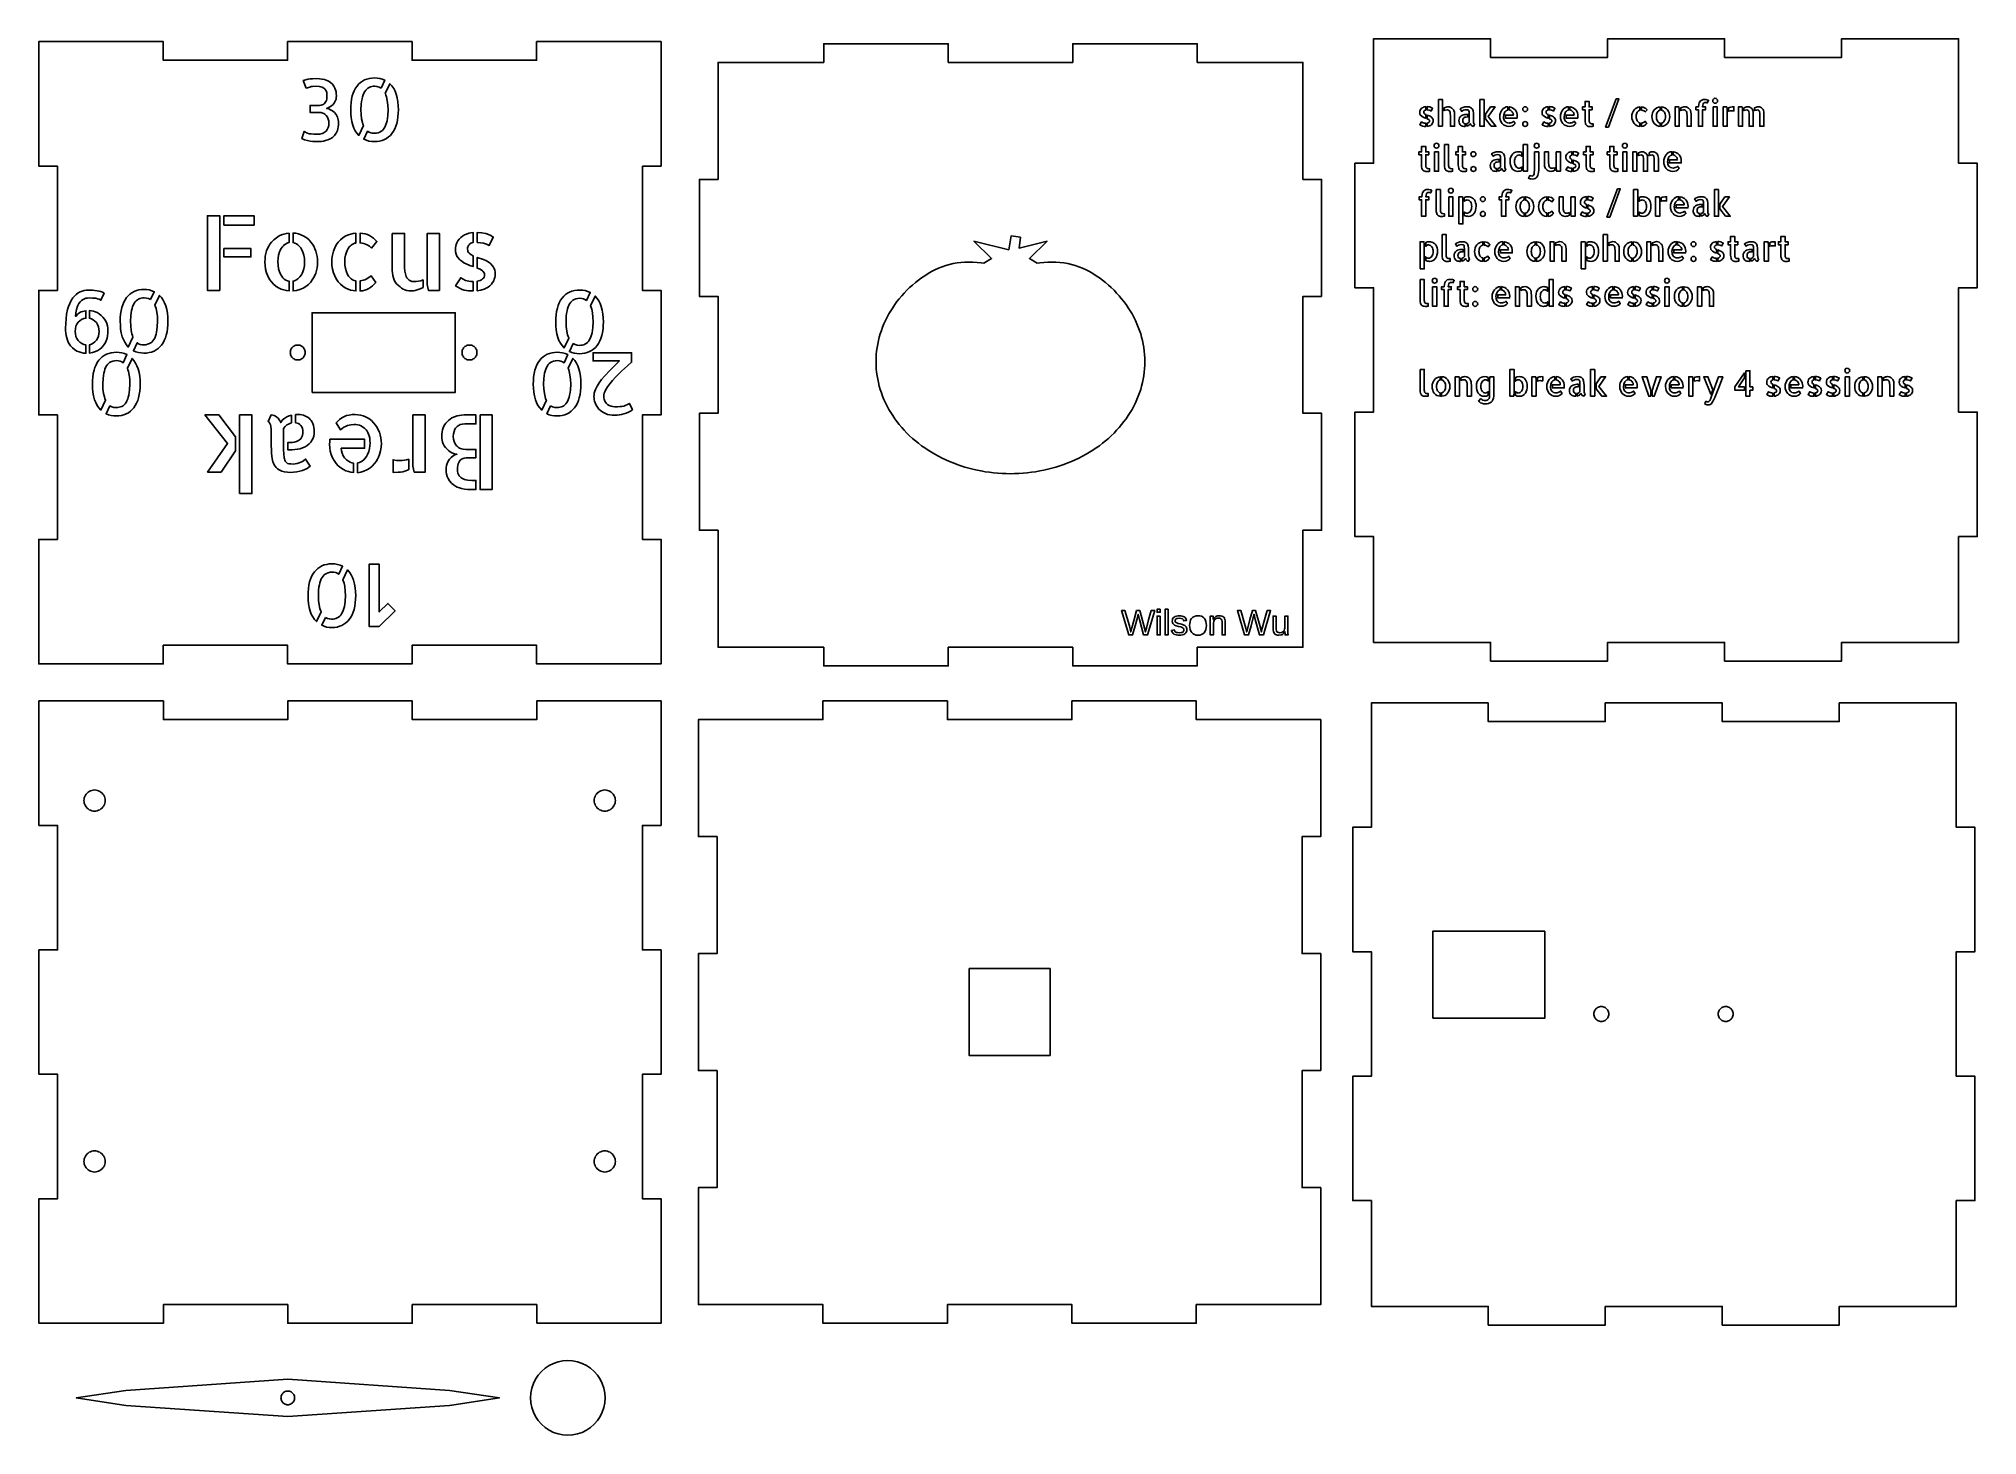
# Model space of a CAD drawing. Header units: millimetres. Extents: x 6 to 317, y 8 to 232.
import ezdxf

# ---------------------------------------------------------------- set-up
doc = ezdxf.new("R2010")
doc.units = ezdxf.units.MM
for name, color, linetype in [('CUT', 1, 'Continuous'), ('ENGRAVE', 7, 'Continuous'), ('SCORE', 5, 'Continuous')]:
    doc.layers.add(name, color=color, linetype=linetype)

msp = doc.modelspace()

# ---------------------------------------------------------------- linework, layer by layer
at = {"layer": 'CUT'}
for points in [[(102.98, 211.97), (105.98, 211.97), (105.98, 231.97), (85.98, 231.97), (85.98, 228.97), (65.98, 228.97), (65.98, 231.97), (45.98, 231.97), (45.98, 228.97), (25.98, 228.97), (25.98, 231.97), (5.98, 231.97), (5.98, 211.97), (8.98, 211.97), (8.98, 191.97), (5.98, 191.97), (5.98, 171.97), (8.98, 171.97), (8.98, 151.97), (5.98, 151.97), (5.98, 131.97), (25.98, 131.97), (25.98, 134.97), (45.98, 134.97), (45.98, 131.97), (65.98, 131.97), (65.98, 134.97), (85.98, 134.97), (85.98, 131.97), (105.98, 131.97), (105.98, 151.97), (102.98, 151.97), (102.98, 171.97), (105.98, 171.97), (105.98, 191.97), (102.98, 191.97), (102.98, 211.97)], [(212.14, 191.03), (212.14, 209.83), (209.14, 209.83), (209.14, 228.63), (192.14, 228.63), (192.14, 231.63), (172.14, 231.63), (172.14, 228.63), (152.14, 228.63), (152.14, 231.63), (132.14, 231.63), (132.14, 228.63), (115.14, 228.63), (115.14, 209.83), (112.14, 209.83), (112.14, 191.03), (115.14, 191.03), (115.14, 172.23), (112.14, 172.23), (112.14, 153.43), (115.14, 153.43), (115.14, 134.63), (132.14, 134.63), (132.14, 131.63), (152.14, 131.63), (152.14, 134.63), (172.14, 134.63), (172.14, 131.63), (192.14, 131.63), (192.14, 134.63), (209.14, 134.63), (209.14, 153.43), (212.14, 153.43), (212.14, 172.23), (209.14, 172.23), (209.14, 191.03), (212.14, 191.03)], [(239.3, 229.42), (239.3, 232.42), (220.5, 232.42), (220.5, 212.42), (217.5, 212.42), (217.5, 192.42), (220.5, 192.42), (220.5, 172.42), (217.5, 172.42), (217.5, 152.42), (220.5, 152.42), (220.5, 135.42), (239.3, 135.42), (239.3, 132.42), (258.1, 132.42), (258.1, 135.42), (276.9, 135.42), (276.9, 132.42), (295.7, 132.42), (295.7, 135.42), (314.5, 135.42), (314.5, 152.42), (317.5, 152.42), (317.5, 172.42), (314.5, 172.42), (314.5, 192.42), (317.5, 192.42), (317.5, 212.42), (314.5, 212.42), (314.5, 232.42), (295.7, 232.42), (295.7, 229.42), (276.9, 229.42), (276.9, 232.42), (258.1, 232.42), (258.1, 229.42), (239.3, 229.42)], [(49.9, 175.6), (72.9, 175.6), (72.9, 188.4), (49.9, 188.4)], [(48.8, 182), (48.79, 182.16), (48.76, 182.31), (48.71, 182.46), (48.64, 182.6), (48.55, 182.73), (48.45, 182.85), (48.33, 182.95), (48.2, 183.04), (48.06, 183.11), (47.91, 183.16), (47.76, 183.19), (47.6, 183.2), (47.44, 183.19), (47.29, 183.16), (47.14, 183.11), (47, 183.04), (46.87, 182.95), (46.75, 182.85), (46.65, 182.73), (46.56, 182.6), (46.49, 182.46), (46.44, 182.31), (46.41, 182.16), (46.4, 182), (46.41, 181.84), (46.44, 181.69), (46.49, 181.54), (46.56, 181.4), (46.65, 181.27), (46.75, 181.15), (46.87, 181.05), (47, 180.96), (47.14, 180.89), (47.29, 180.84), (47.44, 180.81), (47.6, 180.8), (47.76, 180.81), (47.91, 180.84), (48.06, 180.89), (48.2, 180.96), (48.33, 181.05), (48.45, 181.15), (48.55, 181.27), (48.64, 181.4), (48.71, 181.54), (48.76, 181.69), (48.79, 181.84)], [(76.4, 182), (76.39, 182.16), (76.36, 182.31), (76.31, 182.46), (76.24, 182.6), (76.15, 182.73), (76.05, 182.85), (75.93, 182.95), (75.8, 183.04), (75.66, 183.11), (75.51, 183.16), (75.36, 183.19), (75.2, 183.2), (75.04, 183.19), (74.89, 183.16), (74.74, 183.11), (74.6, 183.04), (74.47, 182.95), (74.35, 182.85), (74.25, 182.73), (74.16, 182.6), (74.09, 182.46), (74.04, 182.31), (74.01, 182.16), (74, 182), (74.01, 181.84), (74.04, 181.69), (74.09, 181.54), (74.16, 181.4), (74.25, 181.27), (74.35, 181.15), (74.47, 181.05), (74.6, 180.96), (74.74, 180.89), (74.89, 180.84), (75.04, 180.81), (75.2, 180.8), (75.36, 180.81), (75.51, 180.84), (75.66, 180.89), (75.8, 180.96), (75.93, 181.05), (76.05, 181.15), (76.15, 181.27), (76.24, 181.4), (76.31, 181.54), (76.36, 181.69), (76.39, 181.84)], [(86, 26), (106, 26), (106, 46), (103, 46), (103, 66), (106, 66), (106, 86), (103, 86), (103, 106), (106, 106), (106, 126), (86, 126), (86, 123), (66, 123), (66, 126), (46, 126), (46, 123), (26, 123), (26, 126), (6, 126), (6, 106), (9, 106), (9, 86), (6, 86), (6, 66), (9, 66), (9, 46), (6, 46), (6, 26), (26, 26), (26, 29), (46, 29), (46, 26), (66, 26), (66, 29), (86, 29), (86, 26)], [(212, 66.6), (212, 85.4), (209, 85.4), (209, 104.2), (212, 104.2), (212, 123), (192, 123), (192, 126), (172, 126), (172, 123), (152, 123), (152, 126), (132, 126), (132, 123), (112, 123), (112, 104.2), (115, 104.2), (115, 85.4), (112, 85.4), (112, 66.6), (115, 66.6), (115, 47.8), (112, 47.8), (112, 29), (132, 29), (132, 26), (152, 26), (152, 29), (172, 29), (172, 26), (192, 26), (192, 29), (212, 29), (212, 47.8), (209, 47.8), (209, 66.6), (212, 66.6)], [(238.93, 25.7), (257.73, 25.7), (257.73, 28.7), (276.53, 28.7), (276.53, 25.7), (295.33, 25.7), (295.33, 28.7), (314.13, 28.7), (314.13, 45.7), (317.13, 45.7), (317.13, 65.7), (314.13, 65.7), (314.13, 85.7), (317.13, 85.7), (317.13, 105.7), (314.13, 105.7), (314.13, 125.7), (295.33, 125.7), (295.33, 122.7), (276.53, 122.7), (276.53, 125.7), (257.73, 125.7), (257.73, 122.7), (238.93, 122.7), (238.93, 125.7), (220.13, 125.7), (220.13, 105.7), (217.13, 105.7), (217.13, 85.7), (220.13, 85.7), (220.13, 65.7), (217.13, 65.7), (217.13, 45.7), (220.13, 45.7), (220.13, 28.7), (238.93, 28.7), (238.93, 25.7)], [(16.65, 110), (16.63, 110.22), (16.59, 110.44), (16.52, 110.65), (16.42, 110.85), (16.3, 111.03), (16.15, 111.2), (15.98, 111.35), (15.8, 111.47), (15.6, 111.57), (15.39, 111.64), (15.17, 111.69), (14.95, 111.7), (14.72, 111.69), (14.51, 111.64), (14.3, 111.57), (14.1, 111.47), (13.91, 111.35), (13.74, 111.2), (13.6, 111.03), (13.47, 110.85), (13.38, 110.65), (13.3, 110.44), (13.26, 110.22), (13.25, 110), (13.26, 109.78), (13.3, 109.56), (13.38, 109.35), (13.47, 109.15), (13.6, 108.97), (13.74, 108.8), (13.91, 108.65), (14.1, 108.53), (14.3, 108.43), (14.51, 108.36), (14.72, 108.31), (14.95, 108.3), (15.17, 108.31), (15.39, 108.36), (15.6, 108.43), (15.8, 108.53), (15.98, 108.65), (16.15, 108.8), (16.3, 108.97), (16.42, 109.15), (16.52, 109.35), (16.59, 109.56), (16.63, 109.78)], [(98.65, 110), (98.63, 110.22), (98.59, 110.44), (98.52, 110.65), (98.42, 110.85), (98.3, 111.03), (98.15, 111.2), (97.98, 111.35), (97.8, 111.47), (97.6, 111.57), (97.39, 111.64), (97.17, 111.69), (96.95, 111.7), (96.72, 111.69), (96.51, 111.64), (96.3, 111.57), (96.1, 111.47), (95.91, 111.35), (95.74, 111.2), (95.6, 111.03), (95.47, 110.85), (95.38, 110.65), (95.3, 110.44), (95.26, 110.22), (95.25, 110), (95.26, 109.78), (95.3, 109.56), (95.38, 109.35), (95.47, 109.15), (95.6, 108.97), (95.74, 108.8), (95.91, 108.65), (96.1, 108.53), (96.3, 108.43), (96.51, 108.36), (96.72, 108.31), (96.95, 108.3), (97.17, 108.31), (97.39, 108.36), (97.6, 108.43), (97.8, 108.53), (97.98, 108.65), (98.15, 108.8), (98.3, 108.97), (98.42, 109.15), (98.52, 109.35), (98.59, 109.56), (98.63, 109.78)], [(230, 75), (248, 75), (248, 89), (230, 89)], [(168.5, 69), (155.5, 69), (155.5, 83), (168.5, 83), (168.5, 69)], [(258.28, 75.7), (258.27, 75.86), (258.24, 76.01), (258.19, 76.16), (258.12, 76.3), (258.03, 76.43), (257.93, 76.55), (257.81, 76.65), (257.68, 76.74), (257.54, 76.81), (257.39, 76.86), (257.24, 76.89), (257.08, 76.9), (256.93, 76.89), (256.77, 76.86), (256.62, 76.81), (256.48, 76.74), (256.35, 76.65), (256.23, 76.55), (256.13, 76.43), (256.04, 76.3), (255.97, 76.16), (255.92, 76.01), (255.89, 75.86), (255.88, 75.7), (255.89, 75.54), (255.92, 75.39), (255.97, 75.24), (256.04, 75.1), (256.13, 74.97), (256.23, 74.85), (256.35, 74.75), (256.48, 74.66), (256.62, 74.59), (256.77, 74.54), (256.93, 74.51), (257.08, 74.5), (257.24, 74.51), (257.39, 74.54), (257.54, 74.59), (257.68, 74.66), (257.81, 74.75), (257.93, 74.85), (258.03, 74.97), (258.12, 75.1), (258.19, 75.24), (258.24, 75.39), (258.27, 75.54)], [(278.28, 75.7), (278.27, 75.86), (278.24, 76.01), (278.19, 76.16), (278.12, 76.3), (278.03, 76.43), (277.93, 76.55), (277.81, 76.65), (277.68, 76.74), (277.54, 76.81), (277.39, 76.86), (277.24, 76.89), (277.08, 76.9), (276.93, 76.89), (276.77, 76.86), (276.62, 76.81), (276.48, 76.74), (276.35, 76.65), (276.23, 76.55), (276.13, 76.43), (276.04, 76.3), (275.97, 76.16), (275.92, 76.01), (275.89, 75.86), (275.88, 75.7), (275.89, 75.54), (275.92, 75.39), (275.97, 75.24), (276.04, 75.1), (276.13, 74.97), (276.23, 74.85), (276.35, 74.75), (276.48, 74.66), (276.62, 74.59), (276.77, 74.54), (276.93, 74.51), (277.08, 74.5), (277.24, 74.51), (277.39, 74.54), (277.54, 74.59), (277.68, 74.66), (277.81, 74.75), (277.93, 74.85), (278.03, 74.97), (278.12, 75.1), (278.19, 75.24), (278.24, 75.39), (278.27, 75.54)], [(16.65, 52), (16.63, 52.22), (16.59, 52.44), (16.52, 52.65), (16.42, 52.85), (16.3, 53.03), (16.15, 53.2), (15.98, 53.35), (15.8, 53.47), (15.6, 53.57), (15.39, 53.64), (15.17, 53.69), (14.95, 53.7), (14.72, 53.69), (14.51, 53.64), (14.3, 53.57), (14.1, 53.47), (13.91, 53.35), (13.74, 53.2), (13.6, 53.03), (13.47, 52.85), (13.38, 52.65), (13.3, 52.44), (13.26, 52.22), (13.25, 52), (13.26, 51.78), (13.3, 51.56), (13.38, 51.35), (13.47, 51.15), (13.6, 50.97), (13.74, 50.8), (13.91, 50.65), (14.1, 50.53), (14.3, 50.43), (14.51, 50.36), (14.72, 50.31), (14.95, 50.3), (15.17, 50.31), (15.39, 50.36), (15.6, 50.43), (15.8, 50.53), (15.98, 50.65), (16.15, 50.8), (16.3, 50.97), (16.42, 51.15), (16.52, 51.35), (16.59, 51.56), (16.63, 51.78)], [(98.65, 52), (98.63, 52.22), (98.59, 52.44), (98.52, 52.65), (98.42, 52.85), (98.3, 53.03), (98.15, 53.2), (97.98, 53.35), (97.8, 53.47), (97.6, 53.57), (97.39, 53.64), (97.17, 53.69), (96.95, 53.7), (96.72, 53.69), (96.51, 53.64), (96.3, 53.57), (96.1, 53.47), (95.91, 53.35), (95.74, 53.2), (95.6, 53.03), (95.47, 52.85), (95.38, 52.65), (95.3, 52.44), (95.26, 52.22), (95.25, 52), (95.26, 51.78), (95.3, 51.56), (95.38, 51.35), (95.47, 51.15), (95.6, 50.97), (95.74, 50.8), (95.91, 50.65), (96.1, 50.53), (96.3, 50.43), (96.51, 50.36), (96.72, 50.31), (96.95, 50.3), (97.17, 50.31), (97.39, 50.36), (97.6, 50.43), (97.8, 50.53), (97.98, 50.65), (98.15, 50.8), (98.3, 50.97), (98.42, 51.15), (98.52, 51.35), (98.59, 51.56), (98.63, 51.78)], [(97, 14), (96.95, 14.78), (96.8, 15.55), (96.54, 16.3), (96.2, 17), (95.76, 17.65), (95.24, 18.24), (94.65, 18.76), (94, 19.2), (93.3, 19.54), (92.55, 19.8), (91.78, 19.95), (91, 20), (90.22, 19.95), (89.45, 19.8), (88.7, 19.54), (88, 19.2), (87.35, 18.76), (86.76, 18.24), (86.24, 17.65), (85.8, 17), (85.46, 16.3), (85.2, 15.55), (85.05, 14.78), (85, 14), (85.05, 13.22), (85.2, 12.45), (85.46, 11.7), (85.8, 11), (86.24, 10.35), (86.76, 9.76), (87.35, 9.24), (88, 8.8), (88.7, 8.46), (89.45, 8.2), (90.22, 8.05), (91, 8), (91.78, 8.05), (92.55, 8.2), (93.3, 8.46), (94, 8.8), (94.65, 9.24), (95.24, 9.76), (95.76, 10.35), (96.2, 11), (96.54, 11.7), (96.8, 12.45), (96.95, 13.22)], [(46, 17), (72, 15.2), (80, 14), (72, 12.8), (46, 11), (20, 12.8), (12, 14), (20, 15.2)], [(47.1, 14), (47.09, 14.14), (47.06, 14.28), (47.02, 14.42), (46.95, 14.55), (46.87, 14.67), (46.78, 14.78), (46.67, 14.87), (46.55, 14.95), (46.42, 15.02), (46.28, 15.06), (46.14, 15.09), (46, 15.1), (45.86, 15.09), (45.72, 15.06), (45.58, 15.02), (45.45, 14.95), (45.33, 14.87), (45.22, 14.78), (45.13, 14.67), (45.05, 14.55), (44.98, 14.42), (44.94, 14.28), (44.91, 14.14), (44.9, 14), (44.91, 13.86), (44.94, 13.72), (44.98, 13.58), (45.05, 13.45), (45.13, 13.33), (45.22, 13.22), (45.33, 13.13), (45.45, 13.05), (45.58, 12.98), (45.72, 12.94), (45.86, 12.91), (46, 12.9), (46.14, 12.91), (46.28, 12.94), (46.42, 12.98), (46.55, 13.05), (46.67, 13.13), (46.78, 13.22), (46.87, 13.33), (46.95, 13.45), (47.02, 13.58), (47.06, 13.72), (47.09, 13.86)]]:
    msp.add_lwpolyline(points, close=True, dxfattribs=at)
at = {"layer": 'ENGRAVE'}
for points in [[(52.77, 221.46), (52.5, 221.32), (52.24, 221.23), (52.57, 221.16), (52.89, 221.03), (53.21, 220.83), (53.5, 220.57), (53.77, 220.23), (53.98, 219.84), (54.06, 219.61), (54.12, 219.37), (54.16, 219.12), (54.17, 218.86), (54.16, 218.55), (54.12, 218.25), (54.06, 217.96), (53.97, 217.69), (53.75, 217.24), (53.62, 217.05), (53.48, 216.87), (53.16, 216.58), (52.8, 216.34), (52.45, 216.18), (52.08, 216.05), (51.76, 215.98), (51.43, 215.93), (50.98, 215.9), (50.05, 215.94), (49.6, 215.98), (49.18, 216.06), (48.67, 216.2), (48.45, 216.29), (48.27, 216.38), (48.63, 217.54), (48.86, 217.4), (49, 217.31), (49.18, 217.24), (49.43, 217.17), (49.75, 217.12), (50.21, 217.08), (50.75, 217.07), (51.15, 217.09), (51.52, 217.18), (51.7, 217.25), (51.86, 217.34), (52.01, 217.45), (52.15, 217.58), (52.35, 217.85), (52.5, 218.17), (52.58, 218.5), (52.61, 218.86), (52.58, 219.2), (52.51, 219.52), (52.37, 219.82), (52.19, 220.09), (52.07, 220.22), (51.94, 220.32), (51.8, 220.41), (51.64, 220.48), (51.31, 220.57), (50.95, 220.6), (49.58, 220.6), (49.57, 221.7), (50.49, 221.7), (51.09, 221.71), (51.39, 221.75), (51.67, 221.86), (51.8, 221.94), (51.92, 222.04), (52.03, 222.17), (52.12, 222.32), (52.2, 222.52), (52.26, 222.74), (52.29, 222.99), (52.3, 223.25), (52.25, 223.77), (52.18, 224.04), (52.03, 224.27), (51.93, 224.38), (51.8, 224.48), (51.5, 224.64), (51.28, 224.71), (51.05, 224.76), (50.52, 224.79), (49.99, 224.76), (49.74, 224.73), (49.52, 224.67), (48.96, 224.49), (48.49, 225.71), (49.29, 225.91), (49.61, 225.97), (49.95, 226), (50.68, 226.02), (51.09, 226), (51.49, 225.95), (51.89, 225.87), (52.16, 225.78), (52.42, 225.67), (52.66, 225.53), (52.89, 225.37), (53.16, 225.12), (53.38, 224.83), (53.56, 224.5), (53.68, 224.21), (53.76, 223.91), (53.8, 223.58), (53.82, 223.25), (53.8, 222.99), (53.75, 222.74), (53.67, 222.49), (53.5, 222.17), (53.29, 221.88), (53.04, 221.65), (52.77, 221.46)], [(60.98, 224.5), (60.66, 224.66), (60.32, 224.76), (59.97, 224.79), (59.73, 224.78), (59.5, 224.74), (59.28, 224.68), (59.07, 224.6), (58.86, 224.48), (58.68, 224.33), (58.52, 224.16), (58.37, 223.95), (58.23, 223.69), (58.11, 223.4), (58.01, 223.1), (57.93, 222.78), (57.86, 222.36), (57.81, 221.92), (57.76, 221.02), (57.79, 220.27), (57.87, 219.55), (57.98, 218.98), (58.06, 218.72), (58.16, 218.47), (57.41, 216.88), (57.1, 217.24), (56.84, 217.65), (56.62, 218.08), (56.45, 218.54), (56.29, 219.14), (56.18, 219.75), (56.13, 220.38), (56.11, 221.02), (56.12, 221.58), (56.17, 222.15), (56.25, 222.7), (56.37, 223.23), (56.51, 223.67), (56.68, 224.08), (56.89, 224.47), (57.13, 224.83), (57.39, 225.12), (57.68, 225.39), (58, 225.61), (58.34, 225.8), (58.72, 225.95), (59.11, 226.05), (59.52, 226.11), (59.93, 226.13), (60.36, 226.11), (60.78, 226.05), (61.19, 225.94), (61.57, 225.78), (60.98, 224.5)], [(61.68, 223.59), (61.67, 223.62), (62.42, 225.19), (62.74, 224.84), (63.02, 224.43), (63.25, 223.99), (63.43, 223.53), (63.59, 222.92), (63.7, 222.3), (63.75, 221.66), (63.77, 221.02), (63.76, 220.45), (63.71, 219.88), (63.63, 219.33), (63.51, 218.79), (63.37, 218.36), (63.2, 217.94), (62.99, 217.55), (62.74, 217.19), (62.48, 216.9), (62.2, 216.64), (61.88, 216.41), (61.53, 216.23), (61.16, 216.08), (60.76, 215.98), (60.35, 215.92), (59.93, 215.9), (59.49, 215.93), (59.05, 215.99), (58.63, 216.11), (58.22, 216.28), (58.83, 217.57), (59.07, 217.42), (59.32, 217.31), (59.6, 217.25), (59.89, 217.23), (60.21, 217.25), (60.51, 217.32), (60.81, 217.43), (61.01, 217.55), (61.2, 217.69), (61.36, 217.87), (61.51, 218.07), (61.65, 218.33), (61.77, 218.62), (61.87, 218.93), (61.95, 219.25), (62.02, 219.67), (62.07, 220.11), (62.12, 221.02), (62.08, 221.78), (61.99, 222.51), (61.87, 223.08), (61.78, 223.34), (61.68, 223.59)], [(228.05, 220.13), (227.98, 220.22), (227.94, 220.33), (227.9, 220.58), (227.92, 220.77), (227.98, 220.96), (228.07, 221.11), (228.19, 221.25), (228.34, 221.35), (228.5, 221.43), (228.68, 221.49), (228.86, 221.52), (228.86, 220.97), (228.74, 220.93), (228.64, 220.85), (228.58, 220.74), (228.56, 220.6), (228.58, 220.49), (228.65, 220.39), (228.75, 220.31), (228.86, 220.25), (228.86, 219.66), (228.67, 219.72), (228.48, 219.8), (228.23, 219.96), (228.05, 220.13)], [(229.55, 221.46), (229.76, 221.38), (229.96, 221.27), (229.74, 220.81), (229.59, 220.88), (229.42, 220.93), (229.09, 220.98), (229.09, 221.52), (229.32, 221.5), (229.55, 221.46)], [(231.59, 218.36), (230.93, 218.36), (230.93, 222.64), (231.59, 222.64), (231.59, 218.36)], [(232.48, 221.5), (232.71, 221.48), (232.9, 221.4), (233.08, 221.27), (233.24, 221.13), (233.33, 221.03), (233.39, 220.91), (233.47, 220.65), (233.5, 220.38), (233.5, 220.11), (233.5, 218.36), (232.83, 218.36), (232.83, 220.05), (232.81, 220.41), (232.79, 220.56), (232.74, 220.71), (232.67, 220.83), (232.57, 220.92), (232.44, 220.98), (232.28, 220.99), (232.07, 220.97), (231.82, 220.89), (231.82, 221.31), (232.14, 221.45), (232.31, 221.49), (232.48, 221.5)], [(236.53, 220.43), (236.54, 220.04), (236.54, 219.28), (236.55, 219.15), (236.57, 218.98), (236.62, 218.82), (236.66, 218.76), (236.72, 218.72), (236.54, 218.35), (236.39, 218.39), (236.23, 218.48), (236.11, 218.61), (236.03, 218.78), (235.94, 218.65), (235.81, 218.53), (235.64, 218.44), (235.45, 218.38), (235.45, 218.79), (235.57, 218.83), (235.69, 218.9), (235.79, 218.99), (235.87, 219.09), (235.87, 220.26), (235.85, 220.69), (235.81, 220.82), (235.75, 220.92), (235.68, 220.98), (235.59, 221.01), (235.36, 221.03), (235.13, 221), (234.93, 220.93), (234.77, 220.84), (234.67, 220.76), (234.42, 221.14), (234.59, 221.27), (234.84, 221.38), (235.15, 221.46), (235.5, 221.49), (235.83, 221.46), (235.97, 221.41), (236.11, 221.35), (236.24, 221.26), (236.34, 221.14), (236.42, 220.99), (236.47, 220.82), (236.53, 220.43)], [(238.27, 222.64), (238.27, 218.36), (237.59, 218.36), (237.59, 222.64), (238.27, 222.64)], [(239.26, 221.47), (240.01, 221.47), (238.92, 219.92), (240.16, 218.36), (239.4, 218.36), (238.49, 219.55), (238.49, 220.32), (239.26, 221.47)], [(241.86, 218.96), (242.06, 218.89), (242.26, 218.88), (242.41, 218.89), (242.6, 218.94), (242.81, 219.03), (242.99, 219.16), (243.23, 218.79), (243.04, 218.6), (242.8, 218.45), (242.52, 218.36), (242.19, 218.34), (241.9, 218.37), (241.62, 218.46), (241.37, 218.61), (241.17, 218.8), (241, 219.04), (240.87, 219.3), (240.78, 219.61), (240.76, 219.92), (240.78, 220.22), (240.86, 220.52), (240.98, 220.77), (241.14, 221.01), (241.33, 221.2), (241.55, 221.35), (241.79, 221.46), (242.05, 221.5), (242.05, 220.97), (241.87, 220.91), (241.72, 220.81), (241.6, 220.67), (241.51, 220.52), (241.45, 220.35), (241.41, 220.18), (241.38, 219.89), (241.39, 219.69), (241.43, 219.49), (241.49, 219.32), (241.59, 219.17), (241.72, 219.05), (241.86, 218.96)], [(242.55, 220.88), (242.42, 220.95), (242.28, 220.98), (242.28, 221.5), (242.56, 221.44), (242.82, 221.34), (243.04, 221.19), (243.23, 220.99), (243.38, 220.77), (243.49, 220.51), (243.56, 220.24), (243.58, 219.95), (243.56, 219.69), (241.67, 219.69), (241.67, 220.17), (242.95, 220.17), (242.94, 220.31), (242.9, 220.45), (242.84, 220.58), (242.76, 220.69), (242.66, 220.8), (242.55, 220.88)], [(244.84, 221.5), (244.99, 221.47), (245.12, 221.38), (245.21, 221.26), (245.24, 221.11), (245.21, 220.95), (245.12, 220.82), (244.99, 220.74), (244.84, 220.71), (244.69, 220.74), (244.56, 220.82), (244.47, 220.95), (244.45, 221.1), (244.48, 221.26), (244.56, 221.38), (244.69, 221.47), (244.84, 221.5)], [(247.7, 220.13), (247.64, 220.22), (247.59, 220.33), (247.56, 220.58), (247.58, 220.77), (247.63, 220.96), (247.73, 221.11), (247.85, 221.25), (248, 221.35), (248.16, 221.43), (248.34, 221.49), (248.52, 221.52), (248.52, 220.97), (248.4, 220.93), (248.3, 220.85), (248.24, 220.74), (248.22, 220.6), (248.24, 220.49), (248.3, 220.39), (248.41, 220.31), (248.52, 220.25), (248.52, 219.66), (248.33, 219.72), (248.14, 219.8), (247.89, 219.96), (247.7, 220.13)], [(249.21, 221.46), (249.42, 221.38), (249.62, 221.27), (249.4, 220.81), (249.24, 220.88), (249.08, 220.93), (248.75, 220.98), (248.75, 221.52), (248.98, 221.5), (249.21, 221.46)], [(251.61, 218.96), (251.81, 218.89), (252.01, 218.88), (252.16, 218.89), (252.35, 218.94), (252.56, 219.03), (252.74, 219.16), (252.98, 218.79), (252.79, 218.6), (252.55, 218.45), (252.27, 218.36), (251.94, 218.34), (251.65, 218.37), (251.37, 218.46), (251.12, 218.61), (250.92, 218.8), (250.75, 219.04), (250.62, 219.3), (250.53, 219.61), (250.51, 219.92), (250.53, 220.22), (250.61, 220.52), (250.73, 220.77), (250.89, 221.01), (251.08, 221.2), (251.3, 221.35), (251.54, 221.46), (251.8, 221.5), (251.8, 220.97), (251.62, 220.91), (251.47, 220.81), (251.35, 220.67), (251.26, 220.52), (251.2, 220.35), (251.16, 220.18), (251.13, 219.89), (251.14, 219.69), (251.18, 219.49), (251.24, 219.32), (251.34, 219.17), (251.47, 219.05), (251.61, 218.96)], [(252.3, 220.88), (252.17, 220.95), (252.03, 220.98), (252.03, 221.5), (252.31, 221.44), (252.57, 221.34), (252.79, 221.19), (252.98, 220.99), (253.13, 220.77), (253.24, 220.51), (253.31, 220.24), (253.33, 219.95), (253.31, 219.69), (251.42, 219.69), (251.42, 220.17), (252.7, 220.17), (252.69, 220.31), (252.65, 220.45), (252.59, 220.58), (252.51, 220.69), (252.41, 220.8), (252.3, 220.88)], [(255.63, 221.02), (255.13, 221.02), (255.13, 219.3), (255.15, 219.14), (255.18, 219.01), (255.24, 218.92), (255.32, 218.85), (255.42, 218.8), (255.53, 218.78), (255.77, 218.77), (255.77, 218.36), (255.63, 218.34), (255.48, 218.33), (255.31, 218.33), (255.14, 218.34), (255, 218.35), (254.83, 218.41), (254.7, 218.52), (254.61, 218.65), (254.55, 218.8), (254.48, 219.11), (254.47, 219.34), (254.47, 221.02), (254.06, 221.02), (254.06, 221.47), (254.47, 221.47), (254.47, 222.35), (255.13, 222.35), (255.13, 221.47), (255.63, 221.47), (255.63, 221.02)], [(259.47, 222.76), (259.92, 222.76), (258.22, 218.24), (257.78, 218.24), (259.47, 222.76)], [(262.34, 218.82), (262.19, 219.06), (262.08, 219.32), (262.01, 219.61), (261.99, 219.91), (262.01, 220.21), (262.08, 220.5), (262.19, 220.76), (262.35, 220.99), (262.54, 221.18), (262.77, 221.33), (263.03, 221.43), (263.3, 221.48), (263.3, 220.94), (263.17, 220.9), (263.05, 220.83), (262.95, 220.73), (262.86, 220.61), (262.79, 220.46), (262.74, 220.29), (262.71, 220.12), (262.7, 219.93), (262.71, 219.74), (262.74, 219.55), (262.79, 219.38), (262.86, 219.23), (262.94, 219.11), (263.05, 219), (263.17, 218.92), (263.3, 218.88), (263.3, 218.34), (263.02, 218.38), (262.76, 218.48), (262.53, 218.63), (262.34, 218.82)], [(264.05, 221.35), (264.26, 221.21), (264.44, 221.02), (264.15, 220.66), (264.04, 220.77), (263.92, 220.85), (263.74, 220.92), (263.53, 220.95), (263.53, 221.48), (263.81, 221.44), (264.05, 221.35)], [(265.58, 218.83), (265.43, 219.06), (265.32, 219.32), (265.25, 219.61), (265.23, 219.91), (265.25, 220.22), (265.32, 220.51), (265.43, 220.76), (265.59, 220.99), (265.78, 221.18), (266, 221.33), (266.26, 221.43), (266.54, 221.48), (266.54, 220.97), (266.41, 220.92), (266.29, 220.85), (266.19, 220.75), (266.1, 220.62), (266.02, 220.47), (265.97, 220.3), (265.94, 220.12), (265.93, 219.93), (265.94, 219.74), (265.97, 219.54), (266.02, 219.38), (266.09, 219.22), (266.18, 219.09), (266.28, 218.98), (266.4, 218.91), (266.54, 218.87), (266.54, 218.34), (266.26, 218.38), (265.99, 218.49), (265.77, 218.64), (265.58, 218.83)], [(267.02, 220.85), (266.9, 220.92), (266.77, 220.97), (266.77, 221.48), (267.05, 221.44), (267.32, 221.34), (267.54, 221.19), (267.73, 221), (267.89, 220.76), (267.99, 220.5), (268.07, 220.21), (268.09, 219.9), (268.07, 219.6), (267.99, 219.3), (267.88, 219.05), (267.72, 218.82), (267.53, 218.63), (267.31, 218.49), (267.04, 218.38), (266.77, 218.34), (266.77, 218.87), (266.9, 218.91), (267.02, 218.99), (267.12, 219.09), (267.21, 219.21), (267.29, 219.37), (267.35, 219.53), (267.38, 219.71), (267.39, 219.9), (267.38, 220.1), (267.35, 220.29), (267.3, 220.45), (267.22, 220.61), (267.13, 220.74), (267.02, 220.85)], [(268.95, 218.36), (268.95, 221.47), (269.55, 221.47), (269.62, 221.15), (269.62, 218.36), (268.95, 218.36)], [(270.51, 221.5), (270.74, 221.48), (270.93, 221.4), (271.11, 221.27), (271.27, 221.13), (271.35, 221.03), (271.42, 220.91), (271.49, 220.65), (271.52, 220.38), (271.53, 220.11), (271.53, 218.36), (270.86, 218.36), (270.86, 220.05), (270.84, 220.41), (270.81, 220.56), (270.76, 220.71), (270.69, 220.83), (270.6, 220.92), (270.47, 220.98), (270.31, 220.99), (270.1, 220.97), (269.85, 220.89), (269.85, 221.31), (270.17, 221.45), (270.34, 221.49), (270.51, 221.5)], [(273.93, 222.17), (273.78, 222.18), (273.68, 222.17), (273.59, 222.12), (273.52, 222.05), (273.47, 221.97), (273.4, 221.74), (273.37, 221.47), (273.85, 221.47), (273.85, 221.02), (273.36, 221.02), (273.36, 218.36), (272.69, 218.36), (272.69, 221.02), (272.28, 221.02), (272.28, 221.47), (272.7, 221.47), (272.77, 221.92), (272.83, 222.12), (272.92, 222.3), (273.05, 222.45), (273.22, 222.57), (273.43, 222.64), (273.68, 222.67), (273.86, 222.65), (274.04, 222.62), (274.21, 222.57), (274.33, 222.51), (274.12, 222.11), (274.03, 222.15), (273.93, 222.17)], [(275.38, 222.86), (275.53, 222.83), (275.66, 222.74), (275.75, 222.61), (275.78, 222.46), (275.75, 222.31), (275.66, 222.18), (275.53, 222.1), (275.38, 222.07), (275.23, 222.1), (275.1, 222.19), (275.02, 222.31), (274.99, 222.46), (275.02, 222.61), (275.1, 222.74), (275.23, 222.83), (275.38, 222.86)], [(275.04, 221.47), (275.72, 221.47), (275.72, 218.36), (275.04, 218.36), (275.04, 221.47)], [(276.65, 218.36), (276.65, 221.47), (277.25, 221.47), (277.32, 221.15), (277.32, 218.36), (276.65, 218.36)], [(277.78, 220.83), (277.55, 220.77), (277.55, 221.33), (277.71, 221.4), (277.88, 221.45), (278.11, 221.48), (278.4, 221.49), (278.4, 220.8), (278.22, 220.83), (278.03, 220.85), (277.78, 220.83)], [(279.11, 218.36), (279.11, 221.47), (279.71, 221.47), (279.79, 221.15), (279.79, 218.36), (279.11, 218.36)], [(280.6, 221.49), (280.83, 221.47), (281.02, 221.39), (281.21, 221.25), (281.36, 221.08), (281.46, 220.87), (281.5, 220.63), (281.5, 220.38), (281.5, 220.11), (281.5, 218.36), (280.83, 218.36), (280.83, 220.41), (280.8, 220.71), (280.76, 220.82), (280.69, 220.92), (280.59, 220.97), (280.46, 220.99), (280.27, 220.96), (280.01, 220.88), (280.01, 221.31), (280.3, 221.44), (280.44, 221.48), (280.6, 221.49)], [(281.73, 221.31), (282.03, 221.45), (282.17, 221.49), (282.32, 221.5), (282.5, 221.48), (282.67, 221.43), (282.83, 221.34), (282.96, 221.21), (283.07, 221.06), (283.15, 220.89), (283.2, 220.68), (283.22, 220.48), (283.22, 218.36), (282.56, 218.36), (282.56, 220.05), (282.56, 220.41), (282.52, 220.71), (282.48, 220.82), (282.41, 220.92), (282.32, 220.97), (282.18, 220.99), (282.02, 220.97), (281.87, 220.94), (281.73, 220.88), (281.73, 221.31)], [(228.15, 218.46), (227.91, 218.61), (228.19, 219.05), (228.45, 218.91), (228.63, 218.86), (228.84, 218.84), (228.86, 218.84), (228.86, 218.33), (228.61, 218.34), (228.38, 218.38), (228.15, 218.46)], [(229.37, 219.44), (229.23, 219.52), (229.09, 219.58), (229.09, 220.16), (229.43, 220.04), (229.59, 219.97), (229.74, 219.87), (229.87, 219.76), (229.97, 219.63), (230.04, 219.46), (230.06, 219.26), (230.04, 219.07), (229.98, 218.89), (229.89, 218.74), (229.78, 218.61), (229.63, 218.51), (229.47, 218.43), (229.28, 218.37), (229.09, 218.34), (229.09, 218.87), (229.26, 218.91), (229.38, 218.98), (229.46, 219.09), (229.48, 219.21), (229.45, 219.34), (229.37, 219.44)], [(234.89, 219.59), (234.84, 219.46), (234.83, 219.3), (234.85, 219.08), (234.93, 218.93), (235.05, 218.83), (235.22, 218.78), (235.22, 218.34), (235.15, 218.33), (234.97, 218.34), (234.79, 218.38), (234.63, 218.44), (234.48, 218.54), (234.36, 218.67), (234.28, 218.83), (234.22, 219.04), (234.2, 219.28), (234.23, 219.51), (234.31, 219.72), (234.43, 219.88), (234.59, 220.02), (234.77, 220.13), (234.97, 220.2), (235.18, 220.24), (235.4, 220.26), (235.65, 220.26), (235.65, 219.86), (235.53, 219.86), (235.29, 219.84), (235.18, 219.81), (235.07, 219.76), (234.97, 219.68), (234.89, 219.59)], [(244.84, 219.12), (244.99, 219.09), (245.12, 219.01), (245.21, 218.88), (245.24, 218.73), (245.21, 218.58), (245.12, 218.45), (244.99, 218.36), (244.84, 218.33), (244.69, 218.36), (244.56, 218.45), (244.47, 218.58), (244.45, 218.73), (244.48, 218.88), (244.56, 219.01), (244.69, 219.09), (244.84, 219.12)], [(247.81, 218.46), (247.57, 218.61), (247.85, 219.05), (248.11, 218.91), (248.29, 218.86), (248.5, 218.84), (248.52, 218.84), (248.52, 218.33), (248.27, 218.34), (248.04, 218.38), (247.81, 218.46)], [(249.03, 219.44), (248.89, 219.52), (248.75, 219.58), (248.75, 220.16), (249.09, 220.04), (249.25, 219.97), (249.4, 219.87), (249.52, 219.76), (249.63, 219.63), (249.7, 219.46), (249.72, 219.26), (249.7, 219.07), (249.64, 218.89), (249.55, 218.74), (249.44, 218.61), (249.29, 218.51), (249.13, 218.43), (248.94, 218.37), (248.75, 218.34), (248.75, 218.87), (248.91, 218.91), (249.04, 218.98), (249.12, 219.09), (249.14, 219.21), (249.11, 219.34), (249.03, 219.44)], [(264.01, 218.47), (263.79, 218.38), (263.53, 218.34), (263.53, 218.88), (263.7, 218.92), (263.87, 218.98), (264.14, 219.15), (264.38, 218.8), (264.21, 218.61), (264.01, 218.47)], [(229.36, 213.79), (228.86, 213.79), (228.86, 212.07), (228.87, 211.91), (228.91, 211.78), (228.97, 211.69), (229.05, 211.62), (229.15, 211.58), (229.25, 211.55), (229.49, 211.54), (229.49, 211.13), (229.35, 211.11), (229.2, 211.11), (229.04, 211.1), (228.87, 211.11), (228.72, 211.13), (228.56, 211.18), (228.43, 211.29), (228.34, 211.42), (228.27, 211.58), (228.21, 211.88), (228.19, 212.11), (228.19, 213.79), (227.78, 213.79), (227.78, 214.24), (228.19, 214.24), (228.19, 215.12), (228.86, 215.12), (228.86, 214.24), (229.36, 214.24), (229.36, 213.79)], [(230.61, 215.63), (230.76, 215.6), (230.89, 215.52), (230.98, 215.39), (231, 215.23), (230.98, 215.08), (230.89, 214.96), (230.76, 214.87), (230.61, 214.84), (230.46, 214.87), (230.33, 214.96), (230.24, 215.08), (230.22, 215.23), (230.24, 215.39), (230.33, 215.52), (230.46, 215.6), (230.61, 215.63)], [(231.87, 215.42), (232.54, 215.42), (232.54, 212.08), (232.56, 211.91), (232.59, 211.79), (232.65, 211.69), (232.73, 211.62), (232.83, 211.58), (232.93, 211.56), (233.18, 211.54), (233.18, 211.13), (233.03, 211.11), (232.88, 211.11), (232.72, 211.1), (232.55, 211.11), (232.41, 211.13), (232.24, 211.19), (232.11, 211.29), (232.02, 211.43), (231.95, 211.58), (231.88, 211.88), (231.87, 212.11), (231.87, 215.42)], [(235.27, 213.79), (234.77, 213.79), (234.77, 212.07), (234.78, 211.91), (234.82, 211.78), (234.88, 211.69), (234.96, 211.62), (235.06, 211.58), (235.17, 211.55), (235.41, 211.54), (235.41, 211.13), (235.26, 211.11), (235.12, 211.11), (234.95, 211.1), (234.78, 211.11), (234.63, 211.13), (234.47, 211.18), (234.34, 211.29), (234.25, 211.42), (234.18, 211.58), (234.12, 211.88), (234.1, 212.11), (234.1, 213.79), (233.7, 213.79), (233.7, 214.24), (234.1, 214.24), (234.1, 215.12), (234.77, 215.12), (234.77, 214.24), (235.27, 214.24), (235.27, 213.79)], [(244.55, 211.5), (244.55, 215.42), (245.22, 215.42), (245.22, 211.13), (244.59, 211.13), (244.55, 211.5)], [(246.69, 215.63), (246.84, 215.6), (246.97, 215.52), (247.05, 215.39), (247.08, 215.23), (247.05, 215.08), (246.97, 214.96), (246.84, 214.87), (246.69, 214.84), (246.54, 214.87), (246.41, 214.96), (246.33, 215.08), (246.3, 215.23), (246.33, 215.39), (246.41, 215.52), (246.54, 215.6), (246.69, 215.63)], [(255.8, 213.79), (255.3, 213.79), (255.3, 212.07), (255.31, 211.91), (255.35, 211.78), (255.41, 211.69), (255.49, 211.62), (255.59, 211.58), (255.7, 211.55), (255.94, 211.54), (255.94, 211.13), (255.79, 211.11), (255.65, 211.11), (255.48, 211.1), (255.31, 211.11), (255.16, 211.13), (255, 211.18), (254.87, 211.29), (254.78, 211.42), (254.71, 211.58), (254.65, 211.88), (254.63, 212.11), (254.63, 213.79), (254.23, 213.79), (254.23, 214.24), (254.63, 214.24), (254.63, 215.12), (255.3, 215.12), (255.3, 214.24), (255.8, 214.24), (255.8, 213.79)], [(259.61, 213.79), (259.12, 213.79), (259.12, 212.07), (259.13, 211.91), (259.17, 211.78), (259.23, 211.69), (259.31, 211.62), (259.41, 211.58), (259.51, 211.55), (259.75, 211.54), (259.75, 211.13), (259.61, 211.11), (259.46, 211.11), (259.29, 211.1), (259.13, 211.11), (258.98, 211.13), (258.81, 211.18), (258.69, 211.29), (258.6, 211.42), (258.53, 211.58), (258.46, 211.88), (258.45, 212.11), (258.45, 213.79), (258.04, 213.79), (258.04, 214.24), (258.45, 214.24), (258.45, 215.12), (259.12, 215.12), (259.12, 214.24), (259.61, 214.24), (259.61, 213.79)], [(260.87, 215.63), (261.02, 215.6), (261.15, 215.52), (261.23, 215.39), (261.26, 215.23), (261.23, 215.08), (261.15, 214.96), (261.02, 214.87), (260.87, 214.84), (260.71, 214.87), (260.59, 214.96), (260.5, 215.08), (260.47, 215.23), (260.5, 215.39), (260.59, 215.52), (260.72, 215.6), (260.87, 215.63)], [(230.27, 214.24), (230.94, 214.24), (230.94, 211.13), (230.27, 211.13), (230.27, 214.24)], [(236.53, 214.27), (236.68, 214.24), (236.81, 214.16), (236.9, 214.03), (236.93, 213.88), (236.9, 213.73), (236.81, 213.6), (236.68, 213.51), (236.53, 213.48), (236.38, 213.51), (236.25, 213.6), (236.17, 213.73), (236.14, 213.88), (236.17, 214.03), (236.25, 214.16), (236.38, 214.24), (236.53, 214.27)], [(236.53, 211.89), (236.68, 211.86), (236.81, 211.78), (236.9, 211.65), (236.93, 211.5), (236.9, 211.35), (236.81, 211.22), (236.68, 211.13), (236.53, 211.1), (236.38, 211.13), (236.25, 211.22), (236.17, 211.35), (236.14, 211.5), (236.17, 211.65), (236.25, 211.78), (236.38, 211.86), (236.53, 211.89)], [(239.93, 212.36), (239.88, 212.23), (239.86, 212.07), (239.89, 211.86), (239.96, 211.7), (240.09, 211.6), (240.26, 211.56), (240.26, 211.11), (240.19, 211.1), (240, 211.12), (239.83, 211.15), (239.66, 211.22), (239.52, 211.31), (239.4, 211.45), (239.31, 211.61), (239.26, 211.81), (239.24, 212.05), (239.26, 212.28), (239.35, 212.49), (239.47, 212.66), (239.62, 212.79), (239.81, 212.9), (240.01, 212.97), (240.22, 213.01), (240.44, 213.03), (240.68, 213.03), (240.68, 212.64), (240.56, 212.64), (240.33, 212.61), (240.21, 212.58), (240.1, 212.53), (240.01, 212.46), (239.93, 212.36)], [(241.56, 213.2), (241.58, 212.81), (241.58, 212.05), (241.58, 211.92), (241.6, 211.75), (241.66, 211.59), (241.7, 211.53), (241.75, 211.5), (241.58, 211.13), (241.43, 211.16), (241.27, 211.25), (241.14, 211.39), (241.06, 211.55), (240.98, 211.42), (240.85, 211.31), (240.67, 211.21), (240.48, 211.15), (240.48, 211.57), (240.61, 211.61), (240.72, 211.67), (240.82, 211.76), (240.91, 211.86), (240.91, 213.03), (240.88, 213.46), (240.85, 213.6), (240.79, 213.69), (240.71, 213.75), (240.63, 213.79), (240.4, 213.81), (240.17, 213.78), (239.97, 213.7), (239.81, 213.61), (239.71, 213.54), (239.46, 213.92), (239.62, 214.04), (239.88, 214.15), (240.19, 214.23), (240.54, 214.26), (240.86, 214.23), (241.01, 214.19), (241.15, 214.12), (241.27, 214.03), (241.38, 213.91), (241.46, 213.76), (241.51, 213.59), (241.56, 213.2)], [(242.84, 211.45), (242.66, 211.71), (242.53, 212.03), (242.46, 212.38), (242.43, 212.73), (242.46, 213.12), (242.55, 213.45), (242.68, 213.71), (242.86, 213.93), (243.05, 214.08), (243.27, 214.19), (243.49, 214.25), (243.72, 214.27), (243.89, 214.26), (244.05, 214.23), (244.19, 214.19), (244.32, 214.12), (244.32, 213.54), (244.22, 213.62), (244.11, 213.7), (243.99, 213.74), (243.85, 213.76), (243.7, 213.74), (243.55, 213.67), (243.43, 213.57), (243.33, 213.44), (243.24, 213.27), (243.19, 213.09), (243.15, 212.89), (243.14, 212.68), (243.15, 212.47), (243.19, 212.27), (243.25, 212.1), (243.34, 211.94), (243.44, 211.81), (243.57, 211.71), (243.71, 211.65), (243.87, 211.63), (244, 211.64), (244.12, 211.68), (244.22, 211.75), (244.32, 211.84), (244.32, 211.27), (244.02, 211.15), (243.84, 211.12), (243.65, 211.1), (243.43, 211.12), (243.22, 211.18), (243.01, 211.29), (242.84, 211.45)], [(246.46, 209.97), (246.26, 209.9), (246.02, 209.88), (245.84, 209.9), (245.67, 209.93), (245.5, 209.98), (245.38, 210.03), (245.6, 210.44), (245.78, 210.38), (245.93, 210.36), (246.09, 210.4), (246.15, 210.45), (246.2, 210.51), (246.28, 210.69), (246.32, 210.88), (246.35, 211.35), (246.35, 211.8), (246.35, 214.24), (247.02, 214.24), (247.02, 211.36), (247, 210.92), (246.91, 210.52), (246.85, 210.35), (246.75, 210.19), (246.62, 210.06), (246.46, 209.97)], [(247.95, 214.24), (248.62, 214.24), (248.62, 212.55), (248.63, 212.19), (248.66, 212.04), (248.71, 211.89), (248.78, 211.78), (248.87, 211.69), (249, 211.63), (249.16, 211.61), (249.37, 211.63), (249.62, 211.7), (249.62, 211.3), (249.31, 211.16), (249.15, 211.12), (248.98, 211.1), (248.74, 211.13), (248.54, 211.21), (248.37, 211.32), (248.2, 211.47), (248.12, 211.58), (248.06, 211.69), (247.98, 211.95), (247.95, 212.22), (247.95, 212.49), (247.95, 214.24)], [(249.85, 211.45), (249.85, 214.24), (250.52, 214.24), (250.52, 211.13), (249.92, 211.13), (249.85, 211.45)], [(251.53, 212.9), (251.47, 213), (251.42, 213.1), (251.39, 213.35), (251.4, 213.55), (251.46, 213.73), (251.55, 213.89), (251.68, 214.02), (251.83, 214.12), (251.99, 214.21), (252.17, 214.26), (252.35, 214.29), (252.35, 213.74), (252.23, 213.7), (252.13, 213.62), (252.07, 213.52), (252.05, 213.38), (252.07, 213.26), (252.13, 213.16), (252.24, 213.08), (252.35, 213.02), (252.35, 212.43), (252.16, 212.5), (251.97, 212.58), (251.72, 212.73), (251.53, 212.9)], [(253.04, 214.23), (253.25, 214.15), (253.44, 214.04), (253.23, 213.58), (253.07, 213.65), (252.91, 213.7), (252.58, 213.75), (252.58, 214.3), (252.81, 214.27), (253.04, 214.23)], [(252.86, 212.21), (252.72, 212.29), (252.58, 212.35), (252.58, 212.93), (252.91, 212.81), (253.07, 212.74), (253.22, 212.65), (253.35, 212.54), (253.46, 212.4), (253.52, 212.24), (253.55, 212.04), (253.53, 211.84), (253.47, 211.66), (253.38, 211.51), (253.26, 211.38), (253.12, 211.28), (252.96, 211.2), (252.77, 211.15), (252.58, 211.11), (252.58, 211.64), (252.74, 211.68), (252.87, 211.76), (252.94, 211.86), (252.97, 211.99), (252.94, 212.11), (252.86, 212.21)], [(260.53, 214.24), (261.2, 214.24), (261.2, 211.13), (260.53, 211.13), (260.53, 214.24)], [(262.14, 211.13), (262.14, 214.24), (262.74, 214.24), (262.81, 213.92), (262.81, 211.13), (262.14, 211.13)], [(263.62, 214.26), (263.85, 214.24), (264.05, 214.16), (264.23, 214.02), (264.39, 213.85), (264.49, 213.64), (264.52, 213.4), (264.53, 213.15), (264.53, 212.88), (264.53, 211.13), (263.86, 211.13), (263.86, 213.18), (263.83, 213.48), (263.79, 213.59), (263.72, 213.69), (263.62, 213.74), (263.49, 213.76), (263.3, 213.74), (263.04, 213.65), (263.04, 214.09), (263.32, 214.21), (263.47, 214.25), (263.62, 214.26)], [(264.75, 214.09), (265.06, 214.23), (265.2, 214.26), (265.34, 214.28), (265.52, 214.26), (265.7, 214.2), (265.85, 214.11), (265.99, 213.99), (266.1, 213.83), (266.18, 213.66), (266.23, 213.46), (266.25, 213.25), (266.25, 211.13), (265.59, 211.13), (265.59, 212.82), (265.58, 213.18), (265.55, 213.48), (265.51, 213.59), (265.44, 213.69), (265.35, 213.74), (265.21, 213.76), (265.05, 213.74), (264.9, 213.71), (264.75, 213.65), (264.75, 214.09)], [(268.22, 211.73), (268.42, 211.67), (268.62, 211.65), (268.77, 211.66), (268.96, 211.71), (269.17, 211.8), (269.35, 211.94), (269.59, 211.57), (269.4, 211.37), (269.17, 211.22), (268.88, 211.14), (268.55, 211.11), (268.26, 211.14), (267.98, 211.23), (267.74, 211.38), (267.53, 211.57), (267.36, 211.81), (267.23, 212.07), (267.15, 212.38), (267.12, 212.69), (267.14, 212.99), (267.22, 213.29), (267.34, 213.55), (267.5, 213.78), (267.69, 213.97), (267.91, 214.13), (268.15, 214.23), (268.42, 214.27), (268.42, 213.74), (268.23, 213.69), (268.08, 213.58), (267.96, 213.44), (267.87, 213.29), (267.81, 213.13), (267.77, 212.96), (267.74, 212.66), (267.75, 212.46), (267.79, 212.26), (267.85, 212.1), (267.95, 211.94), (268.08, 211.82), (268.22, 211.73)], [(268.91, 213.66), (268.78, 213.72), (268.64, 213.75), (268.64, 214.27), (268.92, 214.22), (269.18, 214.11), (269.4, 213.96), (269.59, 213.77), (269.74, 213.54), (269.85, 213.29), (269.92, 213.01), (269.94, 212.72), (269.93, 212.46), (268.03, 212.46), (268.03, 212.95), (269.31, 212.95), (269.3, 213.09), (269.26, 213.22), (269.2, 213.35), (269.12, 213.47), (269.03, 213.57), (268.91, 213.66)], [(251.64, 211.24), (251.4, 211.38), (251.68, 211.83), (251.94, 211.68), (252.11, 211.63), (252.32, 211.62), (252.35, 211.62), (252.35, 211.1), (252.1, 211.11), (251.87, 211.15), (251.64, 211.24)], [(229.45, 207.71), (229.3, 207.73), (229.2, 207.71), (229.12, 207.67), (229.04, 207.6), (228.99, 207.52), (228.92, 207.29), (228.89, 207.01), (229.37, 207.01), (229.37, 206.56), (228.88, 206.56), (228.88, 203.9), (228.21, 203.9), (228.21, 206.56), (227.8, 206.56), (227.8, 207.01), (228.22, 207.01), (228.29, 207.47), (228.35, 207.67), (228.44, 207.85), (228.57, 208), (228.74, 208.11), (228.95, 208.19), (229.2, 208.21), (229.38, 208.2), (229.56, 208.16), (229.73, 208.12), (229.85, 208.06), (229.64, 207.66), (229.55, 207.7), (229.45, 207.71)], [(230.56, 208.19), (231.23, 208.19), (231.23, 204.85), (231.24, 204.69), (231.28, 204.56), (231.34, 204.47), (231.42, 204.4), (231.51, 204.35), (231.62, 204.33), (231.86, 204.31), (231.86, 203.9), (231.72, 203.89), (231.57, 203.88), (231.41, 203.88), (231.24, 203.88), (231.09, 203.9), (230.93, 203.96), (230.8, 204.06), (230.71, 204.2), (230.64, 204.35), (230.57, 204.65), (230.56, 204.89), (230.56, 208.19)], [(232.9, 208.4), (233.05, 208.37), (233.18, 208.29), (233.27, 208.16), (233.3, 208.01), (233.27, 207.85), (233.18, 207.73), (233.05, 207.64), (232.9, 207.61), (232.75, 207.64), (232.62, 207.73), (232.54, 207.86), (232.51, 208.01), (232.54, 208.16), (232.63, 208.29), (232.75, 208.37), (232.9, 208.4)], [(232.56, 207.01), (233.24, 207.01), (233.24, 203.9), (232.56, 203.9), (232.56, 207.01)], [(234.18, 202.68), (234.18, 207.01), (234.78, 207.01), (234.85, 206.7), (234.85, 202.68), (234.18, 202.68)], [(236.4, 206.83), (236.56, 206.69), (236.69, 206.52), (236.81, 206.31), (236.89, 206.07), (236.95, 205.79), (236.96, 205.5), (236.94, 205.2), (236.89, 204.89), (236.79, 204.62), (236.66, 204.37), (236.49, 204.17), (236.28, 204.01), (236.03, 203.91), (235.74, 203.88), (235.56, 203.89), (235.37, 203.92), (235.22, 203.97), (235.07, 204.04), (235.07, 204.61), (235.17, 204.52), (235.28, 204.45), (235.39, 204.41), (235.52, 204.39), (235.68, 204.41), (235.82, 204.48), (235.95, 204.58), (236.05, 204.7), (236.14, 204.86), (236.2, 205.04), (236.25, 205.24), (236.26, 205.45), (236.25, 205.66), (236.21, 205.86), (236.15, 206.04), (236.07, 206.2), (235.97, 206.33), (235.85, 206.44), (235.71, 206.51), (235.55, 206.53), (235.41, 206.51), (235.29, 206.47), (235.17, 206.4), (235.07, 206.31), (235.07, 206.89), (235.21, 206.96), (235.36, 207), (235.68, 207.04), (235.86, 207.03), (236.04, 206.99), (236.23, 206.93), (236.39, 206.83)], [(238.05, 207.04), (238.2, 207.01), (238.33, 206.93), (238.41, 206.8), (238.44, 206.65), (238.41, 206.5), (238.33, 206.37), (238.2, 206.28), (238.05, 206.25), (237.89, 206.28), (237.77, 206.37), (237.68, 206.5), (237.65, 206.65), (237.68, 206.8), (237.77, 206.93), (237.9, 207.01), (238.05, 207.04)], [(242.32, 207.71), (242.17, 207.73), (242.07, 207.71), (241.98, 207.67), (241.91, 207.6), (241.86, 207.52), (241.79, 207.29), (241.76, 207.01), (242.24, 207.01), (242.24, 206.56), (241.75, 206.56), (241.75, 203.9), (241.07, 203.9), (241.07, 206.56), (240.67, 206.56), (240.67, 207.01), (241.09, 207.01), (241.15, 207.47), (241.21, 207.67), (241.31, 207.85), (241.44, 208), (241.6, 208.11), (241.81, 208.19), (242.07, 208.21), (242.24, 208.2), (242.43, 208.16), (242.6, 208.12), (242.72, 208.06), (242.5, 207.66), (242.41, 207.7), (242.32, 207.71)], [(243.71, 204.37), (243.56, 204.61), (243.45, 204.86), (243.38, 205.16), (243.36, 205.46), (243.38, 205.76), (243.45, 206.05), (243.56, 206.31), (243.72, 206.54), (243.91, 206.72), (244.13, 206.87), (244.39, 206.97), (244.67, 207.02), (244.67, 206.51), (244.54, 206.47), (244.42, 206.39), (244.32, 206.29), (244.23, 206.17), (244.15, 206.01), (244.1, 205.84), (244.07, 205.66), (244.06, 205.48), (244.07, 205.28), (244.1, 205.09), (244.15, 204.92), (244.22, 204.76), (244.31, 204.64), (244.41, 204.53), (244.53, 204.45), (244.67, 204.41), (244.67, 203.88), (244.39, 203.93), (244.12, 204.03), (243.9, 204.18), (243.71, 204.37)], [(245.15, 206.39), (245.03, 206.47), (244.9, 206.51), (244.9, 207.03), (245.18, 206.99), (245.45, 206.88), (245.67, 206.74), (245.86, 206.54), (246.02, 206.31), (246.12, 206.05), (246.2, 205.75), (246.22, 205.45), (246.2, 205.14), (246.12, 204.85), (246.01, 204.59), (245.86, 204.36), (245.66, 204.18), (245.44, 204.03), (245.17, 203.93), (244.9, 203.88), (244.9, 204.41), (245.03, 204.46), (245.15, 204.53), (245.25, 204.63), (245.35, 204.76), (245.42, 204.91), (245.48, 205.08), (245.51, 205.26), (245.52, 205.45), (245.51, 205.64), (245.48, 205.83), (245.43, 206), (245.35, 206.15), (245.27, 206.28), (245.16, 206.39)], [(247.35, 204.37), (247.2, 204.6), (247.09, 204.86), (247.02, 205.16), (247, 205.46), (247.02, 205.76), (247.09, 206.05), (247.2, 206.3), (247.36, 206.53), (247.55, 206.72), (247.77, 206.87), (248.03, 206.98), (248.31, 207.02), (248.31, 206.49), (248.18, 206.45), (248.06, 206.37), (247.96, 206.27), (247.87, 206.15), (247.79, 206), (247.74, 205.84), (247.71, 205.66), (247.7, 205.48), (247.71, 205.28), (247.74, 205.09), (247.79, 204.93), (247.86, 204.77), (247.95, 204.65), (248.05, 204.54), (248.17, 204.47), (248.31, 204.43), (248.31, 203.88), (248.03, 203.92), (247.76, 204.03), (247.54, 204.18), (247.35, 204.37)], [(249.06, 206.9), (249.27, 206.75), (249.45, 206.57), (249.15, 206.21), (249.05, 206.31), (248.92, 206.39), (248.75, 206.46), (248.54, 206.5), (248.54, 207.03), (248.81, 206.99), (249.06, 206.9)], [(250.29, 207.01), (250.96, 207.01), (250.96, 205.32), (250.98, 204.96), (251, 204.81), (251.05, 204.66), (251.12, 204.55), (251.22, 204.46), (251.34, 204.4), (251.51, 204.38), (251.71, 204.41), (251.97, 204.48), (251.97, 204.07), (251.65, 203.93), (251.49, 203.89), (251.32, 203.88), (251.08, 203.9), (250.89, 203.98), (250.71, 204.1), (250.55, 204.25), (250.46, 204.35), (250.4, 204.46), (250.32, 204.72), (250.29, 205), (250.29, 205.27), (250.29, 207.01)], [(252.19, 204.22), (252.19, 207.01), (252.86, 207.01), (252.86, 203.9), (252.26, 203.9), (252.19, 204.22)], [(253.88, 205.67), (253.81, 205.77), (253.76, 205.88), (253.73, 206.13), (253.75, 206.32), (253.81, 206.5), (253.9, 206.66), (254.02, 206.79), (254.17, 206.9), (254.33, 206.98), (254.51, 207.03), (254.69, 207.06), (254.69, 206.51), (254.57, 206.47), (254.47, 206.4), (254.41, 206.29), (254.39, 206.15), (254.41, 206.03), (254.48, 205.94), (254.58, 205.86), (254.69, 205.8), (254.69, 205.21), (254.5, 205.27), (254.31, 205.35), (254.06, 205.5), (253.88, 205.67)], [(255.38, 207), (255.59, 206.92), (255.79, 206.82), (255.57, 206.36), (255.42, 206.43), (255.25, 206.47), (254.92, 206.52), (254.92, 207.07), (255.15, 207.05), (255.38, 207)], [(255.2, 204.98), (255.06, 205.06), (254.92, 205.12), (254.92, 205.71), (255.26, 205.59), (255.42, 205.51), (255.57, 205.42), (255.7, 205.31), (255.8, 205.17), (255.87, 205.01), (255.89, 204.81), (255.87, 204.62), (255.81, 204.43), (255.72, 204.29), (255.61, 204.16), (255.46, 204.05), (255.3, 203.98), (255.11, 203.92), (254.92, 203.89), (254.92, 204.41), (255.09, 204.46), (255.21, 204.53), (255.29, 204.63), (255.31, 204.76), (255.28, 204.88), (255.2, 204.98)], [(259.67, 208.31), (260.12, 208.31), (258.43, 203.78), (257.98, 203.78), (259.67, 208.31)], [(262.92, 203.9), (262.28, 203.9), (262.28, 208.19), (262.95, 208.19), (262.95, 204.27), (262.93, 204.1), (262.92, 203.9)], [(264.5, 206.83), (264.66, 206.69), (264.79, 206.52), (264.92, 206.31), (265, 206.07), (265.05, 205.79), (265.07, 205.51), (265.05, 205.21), (264.99, 204.9), (264.9, 204.63), (264.77, 204.38), (264.6, 204.17), (264.39, 204.01), (264.14, 203.91), (263.85, 203.88), (263.66, 203.89), (263.48, 203.92), (263.32, 203.97), (263.18, 204.04), (263.18, 204.61), (263.27, 204.53), (263.37, 204.46), (263.49, 204.42), (263.62, 204.4), (263.78, 204.42), (263.92, 204.48), (264.05, 204.58), (264.15, 204.71), (264.25, 204.87), (264.31, 205.04), (264.35, 205.24), (264.37, 205.45), (264.35, 205.66), (264.31, 205.86), (264.26, 206.04), (264.17, 206.2), (264.07, 206.33), (263.95, 206.44), (263.81, 206.51), (263.65, 206.53), (263.52, 206.51), (263.39, 206.47), (263.27, 206.4), (263.18, 206.3), (263.18, 206.89), (263.31, 206.96), (263.46, 207), (263.78, 207.04), (263.96, 207.03), (264.15, 206.99), (264.33, 206.93), (264.5, 206.83)], [(265.82, 203.9), (265.82, 207.01), (266.41, 207.01), (266.48, 206.69), (266.48, 203.9), (265.82, 203.9)], [(266.94, 206.37), (266.71, 206.31), (266.71, 206.88), (266.87, 206.95), (267.04, 206.99), (267.28, 207.03), (267.57, 207.04), (267.57, 206.34), (267.38, 206.38), (267.19, 206.39), (266.94, 206.37)], [(269.31, 204.5), (269.5, 204.44), (269.7, 204.42), (269.85, 204.44), (270.04, 204.49), (270.25, 204.58), (270.43, 204.71), (270.67, 204.34), (270.48, 204.14), (270.25, 204), (269.96, 203.91), (269.63, 203.88), (269.34, 203.91), (269.06, 204.01), (268.82, 204.15), (268.61, 204.34), (268.44, 204.58), (268.31, 204.85), (268.23, 205.15), (268.2, 205.46), (268.22, 205.77), (268.3, 206.06), (268.42, 206.32), (268.58, 206.55), (268.77, 206.74), (268.99, 206.9), (269.23, 207), (269.5, 207.05), (269.5, 206.52), (269.32, 206.46), (269.16, 206.35), (269.04, 206.22), (268.95, 206.06), (268.89, 205.9), (268.85, 205.73), (268.82, 205.44), (268.83, 205.24), (268.87, 205.04), (268.93, 204.87), (269.03, 204.72), (269.16, 204.59), (269.31, 204.5)], [(269.99, 206.43), (269.86, 206.49), (269.72, 206.52), (269.72, 207.04), (270, 206.99), (270.26, 206.88), (270.48, 206.73), (270.67, 206.54), (270.82, 206.31), (270.93, 206.06), (271, 205.78), (271.02, 205.5), (271.01, 205.23), (269.12, 205.23), (269.12, 205.72), (270.39, 205.72), (270.38, 205.86), (270.34, 205.99), (270.28, 206.12), (270.2, 206.24), (270.11, 206.34), (269.99, 206.43)], [(272.55, 205.13), (272.5, 205), (272.48, 204.84), (272.5, 204.63), (272.58, 204.47), (272.71, 204.37), (272.88, 204.33), (272.88, 203.88), (272.8, 203.88), (272.62, 203.89), (272.44, 203.93), (272.28, 203.99), (272.14, 204.09), (272.02, 204.22), (271.93, 204.38), (271.87, 204.58), (271.86, 204.82), (271.88, 205.05), (271.96, 205.26), (272.08, 205.43), (272.24, 205.57), (272.42, 205.67), (272.62, 205.74), (272.84, 205.79), (273.06, 205.8), (273.3, 205.8), (273.3, 205.41), (273.18, 205.41), (272.95, 205.39), (272.83, 205.36), (272.72, 205.3), (272.62, 205.23), (272.55, 205.13)], [(274.18, 205.97), (274.19, 205.59), (274.19, 204.82), (274.2, 204.7), (274.22, 204.52), (274.27, 204.36), (274.31, 204.31), (274.37, 204.27), (274.19, 203.9), (274.04, 203.93), (273.89, 204.03), (273.76, 204.16), (273.68, 204.32), (273.6, 204.19), (273.46, 204.08), (273.29, 203.98), (273.1, 203.92), (273.1, 204.34), (273.23, 204.38), (273.34, 204.45), (273.44, 204.53), (273.53, 204.64), (273.53, 205.8), (273.5, 206.23), (273.46, 206.37), (273.41, 206.47), (273.33, 206.53), (273.24, 206.56), (273.01, 206.58), (272.78, 206.55), (272.59, 206.48), (272.43, 206.39), (272.32, 206.31), (272.08, 206.69), (272.24, 206.81), (272.5, 206.93), (272.81, 207.01), (273.16, 207.04), (273.48, 207), (273.63, 206.96), (273.77, 206.89), (273.89, 206.8), (273.99, 206.69), (274.08, 206.53), (274.13, 206.36), (274.18, 205.97)], [(275.92, 208.19), (275.92, 203.9), (275.25, 203.9), (275.25, 208.19), (275.92, 208.19)], [(276.92, 207.01), (277.67, 207.01), (276.58, 205.46), (277.81, 203.9), (277.05, 203.9), (276.15, 205.09), (276.15, 205.86), (276.92, 207.01)], [(35.06, 191.97), (33.08, 191.97), (33.08, 203.97), (35.06, 203.97), (35.06, 191.97)], [(35.73, 202.49), (35.73, 203.97), (40.58, 203.97), (40.58, 202.49), (35.73, 202.49)], [(238.05, 204.66), (238.2, 204.64), (238.33, 204.55), (238.41, 204.43), (238.44, 204.27), (238.41, 204.12), (238.33, 203.99), (238.2, 203.91), (238.05, 203.88), (237.89, 203.91), (237.77, 203.99), (237.68, 204.12), (237.65, 204.27), (237.68, 204.42), (237.77, 204.55), (237.9, 204.64), (238.05, 204.67)], [(249.02, 204.01), (248.8, 203.92), (248.54, 203.88), (248.54, 204.43), (248.71, 204.46), (248.87, 204.52), (249.14, 204.7), (249.39, 204.34), (249.22, 204.16), (249.02, 204.01)], [(253.98, 204.01), (253.74, 204.15), (254.02, 204.6), (254.28, 204.46), (254.46, 204.41), (254.67, 204.39), (254.69, 204.39), (254.69, 203.88), (254.44, 203.88), (254.21, 203.92), (253.98, 204.01)], [(43.36, 193.35), (43.12, 193.68), (42.91, 194.04), (42.74, 194.41), (42.59, 194.8), (42.44, 195.38), (42.35, 195.97), (42.32, 196.56), (42.34, 197.01), (42.39, 197.46), (42.48, 197.89), (42.6, 198.32), (42.75, 198.7), (42.93, 199.07), (43.14, 199.42), (43.39, 199.74), (43.75, 200.12), (44.17, 200.45), (44.62, 200.73), (44.99, 200.9), (45.38, 201.03), (45.78, 201.13), (46.2, 201.18), (46.2, 199.67), (45.99, 199.61), (45.8, 199.53), (45.61, 199.43), (45.44, 199.31), (45.29, 199.16), (45.14, 199), (44.89, 198.65), (44.77, 198.41), (44.67, 198.17), (44.52, 197.67), (44.43, 197.15), (44.41, 196.61), (44.44, 196.04), (44.53, 195.47), (44.67, 194.97), (44.88, 194.51), (45.04, 194.25), (45.22, 194.02), (45.44, 193.81), (45.67, 193.65), (45.93, 193.53), (46.2, 193.47), (46.2, 191.91), (45.78, 191.96), (45.36, 192.05), (44.96, 192.18), (44.59, 192.35), (44.14, 192.63), (43.73, 192.97), (43.36, 193.35)], [(47.63, 199.31), (47.4, 199.47), (47.14, 199.59), (46.86, 199.67), (46.86, 201.2), (47.29, 201.16), (47.71, 201.07), (48.11, 200.94), (48.49, 200.77), (48.95, 200.49), (49.36, 200.15), (49.72, 199.76), (49.96, 199.42), (50.17, 199.07), (50.35, 198.69), (50.49, 198.3), (50.62, 197.87), (50.7, 197.43), (50.75, 196.98), (50.77, 196.53), (50.75, 196.08), (50.7, 195.63), (50.61, 195.19), (50.49, 194.76), (50.33, 194.38), (50.15, 194.01), (49.94, 193.66), (49.7, 193.33), (49.33, 192.95), (48.92, 192.62), (48.46, 192.35), (47.95, 192.13), (47.41, 191.98), (46.86, 191.91), (46.86, 193.47), (47.07, 193.53), (47.27, 193.61), (47.45, 193.71), (47.63, 193.83), (47.79, 193.98), (47.93, 194.14), (48.19, 194.49), (48.32, 194.72), (48.42, 194.96), (48.58, 195.47), (48.68, 195.99), (48.7, 196.53), (48.67, 197.1), (48.58, 197.66), (48.43, 198.15), (48.22, 198.61), (48.09, 198.81), (47.95, 198.99), (47.8, 199.16), (47.63, 199.31)], [(54.11, 193.35), (53.87, 193.68), (53.66, 194.04), (53.48, 194.41), (53.34, 194.8), (53.19, 195.38), (53.1, 195.97), (53.07, 196.56), (53.08, 197.01), (53.13, 197.45), (53.22, 197.88), (53.34, 198.3), (53.54, 198.81), (53.8, 199.29), (54.12, 199.74), (54.49, 200.12), (54.9, 200.46), (55.35, 200.74), (55.73, 200.91), (56.12, 201.04), (56.52, 201.13), (56.94, 201.18), (56.94, 199.6), (56.74, 199.55), (56.54, 199.47), (56.36, 199.37), (56.19, 199.25), (56.03, 199.11), (55.89, 198.96), (55.64, 198.6), (55.52, 198.38), (55.42, 198.14), (55.26, 197.65), (55.18, 197.14), (55.15, 196.61), (55.18, 196.04), (55.27, 195.48), (55.42, 194.99), (55.62, 194.54), (55.78, 194.29), (55.97, 194.06), (56.18, 193.86), (56.41, 193.7), (56.67, 193.58), (56.94, 193.52), (56.94, 191.91), (56.52, 191.95), (56.1, 192.03), (55.71, 192.16), (55.33, 192.34), (54.88, 192.62), (54.47, 192.96), (54.11, 193.35)], [(59.15, 200.8), (59.47, 200.61), (59.77, 200.38), (60.05, 200.12), (60.31, 199.83), (59.43, 198.78), (59.29, 198.93), (59.13, 199.07), (58.76, 199.32), (58.5, 199.44), (58.22, 199.53), (57.92, 199.59), (57.61, 199.62), (57.61, 201.18), (58.01, 201.15), (58.41, 201.07), (58.79, 200.96), (59.15, 200.8)], [(62.78, 201.15), (64.77, 201.15), (64.77, 196.15), (64.78, 195.62), (64.82, 195.09), (64.89, 194.63), (65.03, 194.22), (65.15, 193.99), (65.32, 193.78), (65.52, 193.62), (65.7, 193.51), (65.91, 193.44), (66.14, 193.4), (66.38, 193.39), (66.65, 193.4), (66.98, 193.45), (67.36, 193.54), (67.73, 193.66), (67.73, 192.46), (67.28, 192.24), (66.81, 192.06), (66.49, 191.97), (66.16, 191.91), (65.83, 191.89), (65.47, 191.91), (65.13, 191.96), (64.83, 192.06), (64.55, 192.19), (64.29, 192.36), (64.04, 192.54), (63.55, 192.98), (63.3, 193.28), (63.11, 193.62), (62.97, 194), (62.87, 194.39), (62.82, 194.79), (62.79, 195.19), (62.78, 195.99), (62.78, 201.15)], [(68.4, 192.92), (68.4, 201.15), (70.38, 201.15), (70.38, 191.97), (68.61, 191.97), (68.4, 192.92)], [(73.37, 197.2), (73.17, 197.48), (73.04, 197.81), (72.96, 198.16), (72.94, 198.53), (72.95, 198.82), (72.99, 199.11), (73.06, 199.38), (73.17, 199.65), (73.34, 199.96), (73.55, 200.24), (73.8, 200.49), (74.09, 200.71), (74.39, 200.89), (74.72, 201.04), (75.07, 201.16), (75.42, 201.25), (75.79, 201.3), (75.79, 199.67), (75.59, 199.62), (75.42, 199.55), (75.26, 199.45), (75.13, 199.33), (75.02, 199.18), (74.95, 199), (74.9, 198.81), (74.89, 198.6), (74.91, 198.41), (74.95, 198.25), (75.03, 198.1), (75.14, 197.97), (75.44, 197.74), (75.79, 197.55), (75.79, 195.81), (75.23, 196), (74.66, 196.24), (74.3, 196.44), (73.96, 196.67), (73.64, 196.92), (73.37, 197.2)], [(77.81, 201.11), (78.23, 200.97), (78.63, 200.79), (79.01, 200.56), (78.38, 199.21), (77.92, 199.41), (77.44, 199.56), (76.95, 199.65), (76.45, 199.7), (76.45, 201.31), (77.14, 201.25), (77.81, 201.11)], [(227.97, 195.45), (227.97, 199.79), (228.57, 199.79), (228.64, 199.47), (228.64, 195.45), (227.97, 195.45)], [(230.19, 199.6), (230.35, 199.46), (230.49, 199.3), (230.61, 199.08), (230.69, 198.84), (230.74, 198.56), (230.76, 198.28), (230.74, 197.97), (230.68, 197.67), (230.59, 197.4), (230.46, 197.15), (230.29, 196.94), (230.08, 196.78), (229.82, 196.68), (229.54, 196.65), (229.35, 196.66), (229.17, 196.69), (229.02, 196.74), (228.87, 196.81), (228.87, 197.38), (228.97, 197.29), (229.07, 197.22), (229.19, 197.18), (229.32, 197.17), (229.47, 197.19), (229.62, 197.25), (229.74, 197.35), (229.85, 197.47), (229.94, 197.64), (230, 197.81), (230.04, 198.02), (230.06, 198.23), (230.04, 198.43), (230.01, 198.63), (229.95, 198.81), (229.87, 198.98), (229.77, 199.11), (229.64, 199.21), (229.5, 199.28), (229.34, 199.3), (229.21, 199.29), (229.08, 199.24), (228.97, 199.17), (228.87, 199.08), (228.87, 199.67), (229.01, 199.73), (229.15, 199.78), (229.47, 199.81), (229.66, 199.8), (229.84, 199.76), (230.02, 199.7), (230.19, 199.6)], [(231.49, 200.96), (232.16, 200.96), (232.16, 197.62), (232.17, 197.46), (232.21, 197.33), (232.27, 197.24), (232.35, 197.17), (232.45, 197.13), (232.55, 197.1), (232.8, 197.09), (232.8, 196.68), (232.65, 196.66), (232.5, 196.65), (232.34, 196.65), (232.17, 196.65), (232.02, 196.67), (231.86, 196.73), (231.73, 196.84), (231.64, 196.97), (231.57, 197.12), (231.5, 197.43), (231.49, 197.66), (231.49, 200.96)], [(235.74, 198.75), (235.76, 198.36), (235.76, 197.6), (235.76, 197.47), (235.78, 197.29), (235.84, 197.13), (235.88, 197.08), (235.93, 197.04), (235.76, 196.67), (235.61, 196.7), (235.45, 196.8), (235.32, 196.93), (235.25, 197.1), (235.16, 196.96), (235.03, 196.85), (234.85, 196.76), (234.67, 196.69), (234.67, 197.11), (234.79, 197.15), (234.91, 197.22), (235.01, 197.31), (235.09, 197.41), (235.09, 198.57), (235.06, 199), (235.03, 199.14), (234.97, 199.24), (234.9, 199.3), (234.81, 199.33), (234.58, 199.35), (234.35, 199.32), (234.15, 199.25), (233.99, 199.16), (233.89, 199.08), (233.64, 199.46), (233.81, 199.58), (234.06, 199.7), (234.37, 199.78), (234.72, 199.81), (235.04, 199.78), (235.19, 199.73), (235.33, 199.67), (235.45, 199.57), (235.56, 199.46), (235.64, 199.3), (235.69, 199.14), (235.74, 198.75)], [(237.07, 197.14), (236.92, 197.38), (236.81, 197.64), (236.74, 197.93), (236.72, 198.23), (236.74, 198.53), (236.81, 198.82), (236.92, 199.08), (237.08, 199.31), (237.27, 199.5), (237.5, 199.65), (237.76, 199.75), (238.03, 199.8), (238.03, 199.26), (237.9, 199.22), (237.78, 199.15), (237.68, 199.05), (237.59, 198.92), (237.52, 198.77), (237.47, 198.61), (237.44, 198.43), (237.43, 198.25), (237.44, 198.06), (237.47, 197.86), (237.52, 197.7), (237.59, 197.55), (237.67, 197.42), (237.78, 197.32), (237.9, 197.24), (238.03, 197.2), (238.03, 196.66), (237.75, 196.7), (237.49, 196.8), (237.26, 196.95), (237.08, 197.14)], [(238.78, 199.67), (239, 199.52), (239.18, 199.34), (238.88, 198.98), (238.77, 199.08), (238.65, 199.17), (238.48, 199.24), (238.26, 199.27), (238.26, 199.8), (238.54, 199.76), (238.78, 199.67)], [(241.06, 197.27), (241.26, 197.21), (241.46, 197.2), (241.61, 197.21), (241.8, 197.26), (242.01, 197.35), (242.19, 197.48), (242.43, 197.11), (242.24, 196.92), (242, 196.77), (241.72, 196.68), (241.39, 196.65), (241.1, 196.68), (240.82, 196.78), (240.58, 196.92), (240.37, 197.12), (240.2, 197.36), (240.07, 197.62), (239.99, 197.92), (239.96, 198.24), (239.98, 198.54), (240.06, 198.83), (240.18, 199.09), (240.34, 199.33), (240.53, 199.52), (240.75, 199.67), (240.99, 199.77), (241.25, 199.82), (241.25, 199.29), (241.07, 199.23), (240.92, 199.13), (240.8, 198.99), (240.71, 198.84), (240.65, 198.67), (240.61, 198.5), (240.58, 198.21), (240.59, 198.01), (240.63, 197.81), (240.69, 197.64), (240.79, 197.49), (240.92, 197.37), (241.06, 197.28)], [(241.75, 199.2), (241.62, 199.26), (241.48, 199.3), (241.48, 199.81), (241.76, 199.76), (242.02, 199.65), (242.24, 199.5), (242.43, 199.31), (242.58, 199.08), (242.69, 198.83), (242.76, 198.56), (242.78, 198.27), (242.77, 198.01), (240.87, 198.01), (240.87, 198.49), (242.15, 198.49), (242.14, 198.63), (242.1, 198.77), (242.04, 198.9), (241.96, 199.01), (241.87, 199.12), (241.75, 199.2)], [(245.48, 197.15), (245.33, 197.38), (245.22, 197.64), (245.15, 197.93), (245.13, 198.23), (245.15, 198.53), (245.23, 198.83), (245.34, 199.08), (245.49, 199.31), (245.68, 199.5), (245.91, 199.64), (246.17, 199.75), (246.44, 199.8), (246.44, 199.28), (246.31, 199.24), (246.19, 199.17), (246.09, 199.06), (246, 198.94), (245.93, 198.78), (245.88, 198.62), (245.85, 198.44), (245.84, 198.25), (245.85, 198.05), (245.88, 197.86), (245.93, 197.7), (246, 197.54), (246.08, 197.41), (246.19, 197.3), (246.31, 197.22), (246.44, 197.18), (246.44, 196.66), (246.16, 196.7), (245.9, 196.81), (245.67, 196.96), (245.48, 197.15)], [(246.93, 199.16), (246.81, 199.24), (246.67, 199.28), (246.67, 199.8), (246.95, 199.76), (247.22, 199.66), (247.45, 199.51), (247.64, 199.31), (247.79, 199.08), (247.9, 198.82), (247.97, 198.52), (247.99, 198.22), (247.97, 197.92), (247.9, 197.62), (247.79, 197.37), (247.63, 197.14), (247.44, 196.95), (247.21, 196.8), (246.95, 196.7), (246.67, 196.65), (246.67, 197.18), (246.8, 197.23), (246.92, 197.3), (247.03, 197.4), (247.12, 197.53), (247.2, 197.69), (247.25, 197.85), (247.28, 198.03), (247.29, 198.22), (247.28, 198.41), (247.25, 198.6), (247.2, 198.77), (247.13, 198.93), (247.04, 199.05), (246.93, 199.16)], [(248.86, 196.68), (248.86, 199.79), (249.46, 199.79), (249.53, 199.47), (249.53, 196.68), (248.86, 196.68)], [(250.41, 199.82), (250.64, 199.79), (250.83, 199.72), (251.01, 199.59), (251.18, 199.44), (251.26, 199.34), (251.32, 199.23), (251.4, 198.97), (251.43, 198.69), (251.43, 198.42), (251.43, 196.68), (250.76, 196.68), (250.76, 198.37), (250.75, 198.73), (250.72, 198.88), (250.67, 199.03), (250.6, 199.15), (250.5, 199.24), (250.38, 199.29), (250.21, 199.31), (250, 199.29), (249.75, 199.21), (249.75, 199.63), (250.08, 199.76), (250.24, 199.81), (250.41, 199.82)], [(253.87, 195.45), (253.87, 199.79), (254.47, 199.79), (254.54, 199.47), (254.54, 195.45), (253.87, 195.45)], [(256.09, 199.6), (256.25, 199.46), (256.38, 199.3), (256.5, 199.08), (256.59, 198.84), (256.64, 198.56), (256.65, 198.28), (256.63, 197.97), (256.58, 197.67), (256.49, 197.4), (256.35, 197.15), (256.18, 196.94), (255.97, 196.78), (255.72, 196.68), (255.43, 196.65), (255.25, 196.66), (255.07, 196.69), (254.91, 196.74), (254.77, 196.81), (254.77, 197.38), (254.86, 197.29), (254.97, 197.22), (255.09, 197.18), (255.21, 197.17), (255.37, 197.19), (255.51, 197.25), (255.64, 197.35), (255.74, 197.47), (255.83, 197.64), (255.9, 197.81), (255.94, 198.02), (255.95, 198.23), (255.94, 198.43), (255.9, 198.63), (255.84, 198.81), (255.76, 198.98), (255.66, 199.11), (255.54, 199.21), (255.4, 199.28), (255.24, 199.3), (255.11, 199.29), (254.98, 199.24), (254.86, 199.17), (254.77, 199.08), (254.77, 199.67), (254.9, 199.73), (255.05, 199.78), (255.37, 199.81), (255.55, 199.8), (255.74, 199.76), (255.92, 199.7), (256.09, 199.6)], [(258.06, 196.68), (257.4, 196.68), (257.4, 200.96), (258.06, 200.96), (258.06, 196.68)], [(258.95, 199.82), (259.18, 199.79), (259.37, 199.72), (259.55, 199.59), (259.71, 199.44), (259.8, 199.34), (259.86, 199.23), (259.94, 198.97), (259.97, 198.69), (259.97, 198.42), (259.97, 196.68), (259.3, 196.68), (259.3, 198.37), (259.28, 198.73), (259.26, 198.88), (259.21, 199.03), (259.14, 199.15), (259.04, 199.24), (258.91, 199.29), (258.75, 199.31), (258.54, 199.29), (258.29, 199.21), (258.29, 199.63), (258.61, 199.76), (258.78, 199.81), (258.95, 199.82)], [(261.03, 197.15), (260.88, 197.38), (260.77, 197.64), (260.7, 197.93), (260.68, 198.23), (260.7, 198.53), (260.77, 198.83), (260.88, 199.08), (261.04, 199.31), (261.23, 199.5), (261.45, 199.64), (261.71, 199.75), (261.99, 199.8), (261.99, 199.28), (261.86, 199.24), (261.74, 199.17), (261.64, 199.06), (261.55, 198.94), (261.47, 198.78), (261.42, 198.62), (261.39, 198.44), (261.38, 198.25), (261.39, 198.05), (261.42, 197.86), (261.47, 197.7), (261.54, 197.54), (261.63, 197.41), (261.73, 197.3), (261.85, 197.22), (261.99, 197.18), (261.99, 196.66), (261.71, 196.7), (261.44, 196.81), (261.22, 196.96), (261.03, 197.15)], [(262.47, 199.16), (262.35, 199.24), (262.22, 199.28), (262.22, 199.8), (262.5, 199.76), (262.77, 199.66), (262.99, 199.51), (263.18, 199.31), (263.34, 199.08), (263.44, 198.82), (263.52, 198.52), (263.54, 198.22), (263.52, 197.92), (263.44, 197.62), (263.33, 197.37), (263.18, 197.14), (262.98, 196.95), (262.76, 196.8), (262.49, 196.7), (262.22, 196.65), (262.22, 197.18), (262.35, 197.23), (262.47, 197.3), (262.57, 197.4), (262.66, 197.53), (262.74, 197.69), (262.8, 197.85), (262.83, 198.03), (262.84, 198.22), (262.83, 198.41), (262.8, 198.6), (262.75, 198.77), (262.67, 198.93), (262.58, 199.05), (262.47, 199.16)], [(264.41, 196.68), (264.41, 199.79), (265, 199.79), (265.07, 199.47), (265.07, 196.68), (264.41, 196.68)], [(265.96, 199.82), (266.19, 199.79), (266.38, 199.72), (266.56, 199.59), (266.72, 199.44), (266.8, 199.34), (266.87, 199.23), (266.94, 198.97), (266.97, 198.69), (266.98, 198.42), (266.98, 196.68), (266.31, 196.68), (266.31, 198.37), (266.29, 198.73), (266.26, 198.88), (266.21, 199.03), (266.14, 199.15), (266.05, 199.24), (265.92, 199.29), (265.76, 199.31), (265.55, 199.29), (265.3, 199.21), (265.3, 199.63), (265.62, 199.76), (265.79, 199.81), (265.96, 199.82)], [(268.93, 197.27), (269.12, 197.21), (269.32, 197.2), (269.48, 197.21), (269.67, 197.26), (269.87, 197.35), (270.05, 197.48), (270.29, 197.11), (270.1, 196.92), (269.87, 196.77), (269.59, 196.68), (269.25, 196.65), (268.96, 196.68), (268.68, 196.78), (268.44, 196.92), (268.23, 197.12), (268.06, 197.36), (267.93, 197.62), (267.85, 197.92), (267.82, 198.24), (267.85, 198.54), (267.93, 198.83), (268.04, 199.09), (268.2, 199.33), (268.39, 199.52), (268.62, 199.67), (268.86, 199.77), (269.12, 199.82), (269.12, 199.29), (268.94, 199.23), (268.78, 199.13), (268.67, 198.99), (268.58, 198.84), (268.51, 198.67), (268.47, 198.5), (268.44, 198.21), (268.45, 198.01), (268.49, 197.81), (268.56, 197.64), (268.66, 197.49), (268.78, 197.37), (268.93, 197.28)], [(269.62, 199.2), (269.49, 199.26), (269.35, 199.3), (269.35, 199.81), (269.62, 199.76), (269.88, 199.65), (270.11, 199.5), (270.29, 199.31), (270.45, 199.08), (270.56, 198.83), (270.62, 198.56), (270.65, 198.27), (270.63, 198.01), (268.74, 198.01), (268.74, 198.49), (270.01, 198.49), (270, 198.63), (269.97, 198.77), (269.91, 198.9), (269.83, 199.01), (269.73, 199.12), (269.62, 199.2)], [(271.9, 199.81), (272.06, 199.79), (272.19, 199.7), (272.27, 199.57), (272.3, 199.42), (272.27, 199.27), (272.19, 199.14), (272.06, 199.05), (271.9, 199.03), (271.75, 199.05), (271.63, 199.14), (271.54, 199.27), (271.51, 199.42), (271.54, 199.57), (271.63, 199.7), (271.76, 199.79), (271.9, 199.81)], [(274.77, 198.45), (274.71, 198.54), (274.66, 198.65), (274.62, 198.9), (274.64, 199.09), (274.7, 199.28), (274.79, 199.43), (274.92, 199.56), (275.06, 199.67), (275.23, 199.75), (275.41, 199.81), (275.59, 199.84), (275.59, 199.28), (275.47, 199.24), (275.36, 199.17), (275.3, 199.06), (275.29, 198.92), (275.3, 198.81), (275.37, 198.71), (275.47, 198.63), (275.59, 198.57), (275.59, 197.98), (275.4, 198.04), (275.21, 198.12), (274.96, 198.28), (274.77, 198.45)], [(276.27, 199.77), (276.48, 199.7), (276.68, 199.59), (276.47, 199.13), (276.31, 199.2), (276.15, 199.25), (275.81, 199.3), (275.81, 199.84), (276.05, 199.82), (276.27, 199.77)], [(279.03, 199.33), (278.54, 199.33), (278.54, 197.62), (278.55, 197.45), (278.59, 197.33), (278.65, 197.24), (278.73, 197.17), (278.83, 197.12), (278.93, 197.1), (279.17, 197.09), (279.17, 196.68), (279.03, 196.66), (278.88, 196.65), (278.72, 196.65), (278.55, 196.65), (278.4, 196.67), (278.23, 196.73), (278.11, 196.83), (278.02, 196.97), (277.95, 197.12), (277.89, 197.43), (277.87, 197.66), (277.87, 199.33), (277.46, 199.33), (277.46, 199.79), (277.87, 199.79), (277.87, 200.67), (278.54, 200.67), (278.54, 199.79), (279.03, 199.79), (279.03, 199.33)], [(282.2, 198.75), (282.21, 198.36), (282.21, 197.6), (282.22, 197.47), (282.24, 197.29), (282.29, 197.13), (282.33, 197.08), (282.39, 197.04), (282.21, 196.67), (282.06, 196.7), (281.91, 196.8), (281.78, 196.93), (281.7, 197.1), (281.62, 196.96), (281.48, 196.85), (281.31, 196.76), (281.12, 196.69), (281.12, 197.11), (281.25, 197.15), (281.36, 197.22), (281.46, 197.31), (281.54, 197.41), (281.54, 198.57), (281.52, 199), (281.48, 199.14), (281.42, 199.24), (281.35, 199.3), (281.26, 199.33), (281.03, 199.35), (280.8, 199.32), (280.6, 199.25), (280.44, 199.16), (280.34, 199.08), (280.09, 199.46), (280.26, 199.58), (280.51, 199.7), (280.82, 199.78), (281.18, 199.81), (281.5, 199.78), (281.65, 199.73), (281.78, 199.67), (281.91, 199.57), (282.01, 199.46), (282.1, 199.3), (282.14, 199.14), (282.2, 198.75)], [(283.27, 196.68), (283.27, 199.79), (283.86, 199.79), (283.93, 199.47), (283.93, 196.68), (283.27, 196.68)], [(284.39, 199.14), (284.16, 199.09), (284.16, 199.65), (284.32, 199.72), (284.49, 199.77), (284.72, 199.8), (285.01, 199.81), (285.01, 199.11), (284.83, 199.15), (284.64, 199.16), (284.39, 199.14)], [(287.11, 199.33), (286.61, 199.33), (286.61, 197.62), (286.62, 197.45), (286.66, 197.33), (286.72, 197.24), (286.8, 197.17), (286.9, 197.12), (287.01, 197.1), (287.25, 197.09), (287.25, 196.68), (287.1, 196.66), (286.96, 196.65), (286.79, 196.65), (286.62, 196.65), (286.47, 196.67), (286.31, 196.73), (286.18, 196.83), (286.09, 196.97), (286.03, 197.12), (285.96, 197.43), (285.95, 197.66), (285.95, 199.33), (285.54, 199.33), (285.54, 199.79), (285.95, 199.79), (285.95, 200.67), (286.61, 200.67), (286.61, 199.79), (287.11, 199.79), (287.11, 199.33)], [(35.73, 198.71), (40.08, 198.71), (40.08, 197.37), (35.73, 197.37), (35.73, 198.71)], [(77.28, 195.15), (76.89, 195.38), (76.45, 195.57), (76.45, 197.29), (77.45, 196.93), (77.92, 196.72), (78.37, 196.45), (78.63, 196.24), (78.86, 195.99), (79.05, 195.72), (79.17, 195.48), (79.26, 195.22), (79.3, 194.93), (79.32, 194.64), (79.3, 194.35), (79.26, 194.06), (79.19, 193.79), (79.09, 193.53), (78.92, 193.24), (78.72, 192.96), (78.48, 192.72), (78.2, 192.5), (77.9, 192.32), (77.58, 192.18), (77.02, 192.02), (76.45, 191.92), (76.45, 193.47), (76.7, 193.52), (76.93, 193.6), (77.13, 193.7), (77.31, 193.82), (77.44, 193.96), (77.54, 194.12), (77.59, 194.3), (77.61, 194.49), (77.59, 194.69), (77.53, 194.87), (77.42, 195.02), (77.28, 195.15)], [(234.11, 197.9), (234.06, 197.77), (234.04, 197.61), (234.07, 197.4), (234.14, 197.24), (234.27, 197.15), (234.44, 197.1), (234.44, 196.65), (234.37, 196.65), (234.19, 196.66), (234.01, 196.7), (233.85, 196.76), (233.7, 196.86), (233.58, 196.99), (233.49, 197.15), (233.44, 197.36), (233.42, 197.6), (233.44, 197.82), (233.53, 198.04), (233.65, 198.2), (233.8, 198.34), (233.99, 198.44), (234.19, 198.52), (234.4, 198.56), (234.62, 198.57), (234.86, 198.57), (234.86, 198.18), (234.74, 198.18), (234.51, 198.16), (234.39, 198.13), (234.29, 198.08), (234.19, 198), (234.11, 197.9)], [(238.75, 196.78), (238.52, 196.69), (238.26, 196.65), (238.26, 197.2), (238.43, 197.23), (238.6, 197.3), (238.87, 197.47), (239.11, 197.11), (238.95, 196.93), (238.75, 196.78)], [(271.9, 197.44), (272.06, 197.41), (272.19, 197.32), (272.27, 197.2), (272.3, 197.05), (272.27, 196.89), (272.19, 196.76), (272.06, 196.68), (271.9, 196.65), (271.75, 196.68), (271.63, 196.76), (271.54, 196.89), (271.51, 197.05), (271.54, 197.2), (271.63, 197.32), (271.76, 197.41), (271.9, 197.44)], [(274.88, 196.78), (274.64, 196.92), (274.92, 197.37), (275.18, 197.23), (275.35, 197.18), (275.56, 197.16), (275.59, 197.16), (275.59, 196.65), (275.33, 196.66), (275.11, 196.7), (274.88, 196.78)], [(276.09, 197.75), (275.96, 197.83), (275.81, 197.89), (275.81, 198.48), (276.15, 198.36), (276.31, 198.28), (276.46, 198.19), (276.59, 198.08), (276.69, 197.95), (276.76, 197.78), (276.78, 197.58), (276.77, 197.39), (276.71, 197.21), (276.62, 197.06), (276.5, 196.93), (276.36, 196.82), (276.2, 196.75), (276.01, 196.69), (275.81, 196.66), (275.81, 197.18), (275.98, 197.23), (276.1, 197.3), (276.18, 197.41), (276.21, 197.53), (276.18, 197.66), (276.09, 197.75)], [(280.57, 197.9), (280.51, 197.77), (280.5, 197.61), (280.52, 197.4), (280.6, 197.24), (280.72, 197.15), (280.89, 197.1), (280.89, 196.65), (280.82, 196.65), (280.64, 196.66), (280.46, 196.7), (280.3, 196.76), (280.16, 196.86), (280.03, 196.99), (279.95, 197.15), (279.89, 197.36), (279.87, 197.6), (279.9, 197.82), (279.98, 198.04), (280.1, 198.2), (280.26, 198.34), (280.44, 198.44), (280.64, 198.52), (280.86, 198.56), (281.08, 198.57), (281.32, 198.57), (281.32, 198.18), (281.2, 198.18), (280.97, 198.16), (280.85, 198.13), (280.74, 198.08), (280.64, 198), (280.57, 197.9)], [(59.04, 192.29), (58.71, 192.13), (58.36, 192.02), (57.99, 191.94), (57.61, 191.91), (57.61, 193.52), (57.88, 193.56), (58.14, 193.62), (58.38, 193.7), (58.61, 193.8), (59.01, 194.04), (59.4, 194.31), (60.13, 193.26), (59.89, 192.97), (59.62, 192.71), (59.34, 192.48), (59.04, 192.29)], [(73.69, 192.28), (73.32, 192.48), (72.97, 192.7), (73.8, 194.02), (74.18, 193.79), (74.57, 193.6), (74.83, 193.51), (75.11, 193.45), (75.4, 193.41), (75.71, 193.4), (75.79, 193.4), (75.79, 191.89), (75.04, 191.91), (74.7, 191.95), (74.36, 192.03), (74.02, 192.14), (73.69, 192.28)], [(227.96, 193.73), (228.63, 193.73), (228.63, 190.4), (228.65, 190.23), (228.68, 190.1), (228.74, 190.01), (228.82, 189.94), (228.92, 189.9), (229.02, 189.87), (229.27, 189.86), (229.27, 189.45), (229.12, 189.43), (228.97, 189.42), (228.81, 189.42), (228.64, 189.43), (228.49, 189.44), (228.33, 189.5), (228.2, 189.61), (228.11, 189.74), (228.04, 189.89), (227.97, 190.2), (227.96, 190.43), (227.96, 193.73)], [(230.3, 193.95), (230.46, 193.92), (230.59, 193.83), (230.67, 193.7), (230.7, 193.55), (230.67, 193.4), (230.59, 193.27), (230.46, 193.19), (230.3, 193.16), (230.15, 193.19), (230.03, 193.28), (229.94, 193.4), (229.91, 193.55), (229.94, 193.7), (230.03, 193.83), (230.15, 193.92), (230.3, 193.95)], [(233.06, 193.26), (232.91, 193.27), (232.81, 193.26), (232.72, 193.22), (232.65, 193.15), (232.6, 193.06), (232.53, 192.83), (232.5, 192.56), (232.98, 192.56), (232.98, 192.11), (232.49, 192.11), (232.49, 189.45), (231.81, 189.45), (231.81, 192.11), (231.41, 192.11), (231.41, 192.56), (231.83, 192.56), (231.89, 193.01), (231.95, 193.21), (232.05, 193.39), (232.18, 193.54), (232.34, 193.66), (232.55, 193.73), (232.81, 193.76), (232.98, 193.74), (233.17, 193.71), (233.34, 193.66), (233.46, 193.6), (233.24, 193.2), (233.15, 193.24), (233.06, 193.26)], [(235.56, 192.11), (235.06, 192.11), (235.06, 190.39), (235.08, 190.23), (235.11, 190.1), (235.17, 190.01), (235.25, 189.94), (235.35, 189.89), (235.46, 189.87), (235.7, 189.86), (235.7, 189.45), (235.55, 189.43), (235.41, 189.42), (235.24, 189.42), (235.07, 189.43), (234.93, 189.44), (234.76, 189.5), (234.63, 189.61), (234.54, 189.74), (234.48, 189.89), (234.41, 190.2), (234.4, 190.43), (234.4, 192.11), (233.99, 192.11), (233.99, 192.56), (234.4, 192.56), (234.4, 193.44), (235.06, 193.44), (235.06, 192.56), (235.56, 192.56), (235.56, 192.11)], [(248.69, 189.82), (248.69, 193.73), (249.36, 193.73), (249.36, 189.45), (248.73, 189.45), (248.69, 189.82)], [(267.63, 193.95), (267.78, 193.92), (267.91, 193.83), (268, 193.7), (268.03, 193.55), (268, 193.4), (267.91, 193.27), (267.78, 193.19), (267.63, 193.16), (267.48, 193.19), (267.35, 193.28), (267.27, 193.4), (267.24, 193.55), (267.27, 193.7), (267.36, 193.83), (267.48, 193.92), (267.63, 193.95)], [(15.13, 190.71), (14.6, 190.76), (14.06, 190.77), (13.8, 190.76), (13.56, 190.71), (13.32, 190.64), (13.1, 190.53), (12.84, 190.35), (12.62, 190.13), (12.43, 189.88), (12.3, 189.66), (12.19, 189.43), (12.03, 188.94), (11.93, 188.4), (11.89, 187.84), (11.95, 187.86), (12, 187.87), (12.1, 188.02), (12.23, 188.16), (12.39, 188.29), (12.57, 188.41), (12.8, 188.52), (13.04, 188.6), (13.3, 188.67), (13.56, 188.71), (13.56, 187.52), (13.21, 187.45), (12.87, 187.31), (12.58, 187.11), (12.33, 186.86), (12.12, 186.55), (11.96, 186.21), (11.86, 185.81), (11.83, 185.4), (11.86, 184.98), (11.96, 184.57), (12.12, 184.23), (12.33, 183.91), (12.58, 183.65), (12.88, 183.44), (13.21, 183.3), (13.56, 183.22), (13.56, 181.89), (13.18, 181.92), (12.81, 181.99), (12.45, 182.1), (12.12, 182.24), (11.73, 182.47), (11.39, 182.76), (11.09, 183.09), (10.89, 183.38), (10.72, 183.68), (10.59, 184.01), (10.48, 184.34), (10.4, 184.73), (10.34, 185.12), (10.3, 185.52), (10.29, 185.92), (10.31, 186.68), (10.36, 187.43), (10.46, 188.17), (10.62, 188.9), (10.77, 189.4), (10.96, 189.89), (11.19, 190.35), (11.47, 190.77), (11.72, 191.08), (12, 191.34), (12.3, 191.57), (12.63, 191.75), (12.94, 191.87), (13.26, 191.96), (13.59, 192.02), (13.91, 192.04), (14.63, 192.01), (15.35, 191.94), (15.66, 191.88), (15.95, 191.8), (16.23, 191.68), (16.49, 191.53), (15.98, 190.41), (15.71, 190.55), (15.43, 190.65), (15.13, 190.71)], [(23.94, 190.5), (23.62, 190.66), (23.29, 190.76), (22.94, 190.79), (22.7, 190.78), (22.46, 190.74), (22.24, 190.68), (22.03, 190.6), (21.83, 190.48), (21.64, 190.33), (21.48, 190.16), (21.33, 189.95), (21.19, 189.69), (21.07, 189.4), (20.97, 189.1), (20.89, 188.78), (20.82, 188.36), (20.77, 187.92), (20.72, 187.02), (20.76, 186.27), (20.83, 185.55), (20.95, 184.98), (21.02, 184.72), (21.12, 184.47), (20.37, 182.88), (20.06, 183.24), (19.8, 183.65), (19.58, 184.08), (19.41, 184.54), (19.25, 185.14), (19.14, 185.75), (19.09, 186.38), (19.07, 187.02), (19.08, 187.58), (19.13, 188.15), (19.21, 188.7), (19.33, 189.23), (19.47, 189.67), (19.64, 190.08), (19.85, 190.47), (20.09, 190.83), (20.35, 191.12), (20.64, 191.39), (20.96, 191.61), (21.3, 191.8), (21.68, 191.95), (22.07, 192.05), (22.48, 192.11), (22.89, 192.13), (23.32, 192.11), (23.74, 192.05), (24.15, 191.94), (24.53, 191.78), (23.94, 190.5)], [(24.64, 189.59), (24.63, 189.62), (25.38, 191.19), (25.7, 190.84), (25.98, 190.43), (26.21, 189.99), (26.39, 189.53), (26.55, 188.92), (26.66, 188.3), (26.71, 187.66), (26.73, 187.02), (26.72, 186.45), (26.67, 185.88), (26.59, 185.33), (26.47, 184.79), (26.33, 184.36), (26.16, 183.94), (25.95, 183.55), (25.7, 183.19), (25.45, 182.9), (25.16, 182.64), (24.84, 182.41), (24.5, 182.23), (24.12, 182.08), (23.72, 181.98), (23.31, 181.92), (22.89, 181.9), (22.45, 181.93), (22.01, 181.99), (21.59, 182.11), (21.19, 182.28), (21.8, 183.57), (22.03, 183.42), (22.28, 183.31), (22.56, 183.25), (22.85, 183.23), (23.17, 183.25), (23.48, 183.32), (23.77, 183.43), (23.97, 183.55), (24.16, 183.69), (24.32, 183.87), (24.47, 184.07), (24.61, 184.33), (24.73, 184.62), (24.83, 184.93), (24.91, 185.25), (24.98, 185.67), (25.03, 186.11), (25.08, 187.02), (25.04, 187.78), (24.96, 188.51), (24.83, 189.08), (24.74, 189.34), (24.64, 189.59)], [(91.15, 184.35), (91.16, 184.32), (90.41, 182.75), (90.08, 183.11), (89.81, 183.51), (89.58, 183.95), (89.4, 184.42), (89.24, 185.02), (89.13, 185.64), (89.07, 186.28), (89.06, 186.93), (89.07, 187.49), (89.12, 188.06), (89.2, 188.61), (89.32, 189.15), (89.46, 189.58), (89.63, 190), (89.84, 190.39), (90.09, 190.75), (90.34, 191.04), (90.63, 191.3), (90.95, 191.53), (91.29, 191.71), (91.67, 191.86), (92.07, 191.96), (92.48, 192.02), (92.9, 192.04), (93.34, 192.02), (93.78, 191.95), (94.2, 191.83), (94.6, 191.66), (93.99, 190.37), (93.76, 190.52), (93.51, 190.63), (93.23, 190.69), (92.94, 190.71), (92.62, 190.69), (92.31, 190.62), (92.02, 190.51), (91.82, 190.4), (91.63, 190.25), (91.47, 190.07), (91.32, 189.87), (91.18, 189.61), (91.06, 189.32), (90.96, 189.01), (90.88, 188.69), (90.81, 188.27), (90.76, 187.83), (90.71, 186.93), (90.75, 186.16), (90.83, 185.43), (90.96, 184.86), (91.04, 184.6), (91.15, 184.35)], [(91.85, 183.44), (92.16, 183.28), (92.5, 183.18), (92.85, 183.15), (93.09, 183.16), (93.33, 183.2), (93.55, 183.26), (93.76, 183.34), (93.96, 183.46), (94.15, 183.61), (94.31, 183.78), (94.45, 183.99), (94.6, 184.25), (94.72, 184.54), (94.82, 184.84), (94.9, 185.16), (94.97, 185.58), (95.02, 186.02), (95.07, 186.93), (95.03, 187.67), (94.96, 188.39), (94.84, 188.96), (94.77, 189.22), (94.67, 189.48), (95.42, 191.06), (95.73, 190.7), (95.99, 190.3), (96.21, 189.86), (96.38, 189.4), (96.54, 188.8), (96.64, 188.19), (96.7, 187.56), (96.72, 186.93), (96.7, 186.36), (96.66, 185.8), (96.58, 185.24), (96.46, 184.71), (96.32, 184.28), (96.15, 183.86), (95.94, 183.47), (95.7, 183.11), (95.44, 182.82), (95.15, 182.56), (94.83, 182.33), (94.49, 182.14), (94.11, 182), (93.72, 181.89), (93.31, 181.83), (92.9, 181.81), (92.46, 181.83), (92.04, 181.89), (91.64, 182), (91.25, 182.16), (91.85, 183.44)], [(229.97, 192.56), (230.64, 192.56), (230.64, 189.45), (229.97, 189.45), (229.97, 192.56)], [(236.82, 192.59), (236.97, 192.56), (237.1, 192.47), (237.19, 192.35), (237.22, 192.2), (237.19, 192.04), (237.1, 191.91), (236.97, 191.83), (236.82, 191.8), (236.67, 191.83), (236.54, 191.91), (236.46, 192.04), (236.43, 192.2), (236.46, 192.35), (236.55, 192.47), (236.67, 192.56), (236.82, 192.59)], [(236.82, 190.21), (236.97, 190.18), (237.1, 190.1), (237.19, 189.97), (237.22, 189.82), (237.19, 189.67), (237.1, 189.54), (236.97, 189.45), (236.82, 189.42), (236.67, 189.45), (236.54, 189.54), (236.46, 189.67), (236.43, 189.82), (236.46, 189.97), (236.55, 190.1), (236.67, 190.18), (236.82, 190.21)], [(240.64, 190.05), (240.83, 189.99), (241.04, 189.97), (241.19, 189.98), (241.38, 190.03), (241.58, 190.12), (241.76, 190.25), (242.01, 189.89), (241.81, 189.69), (241.58, 189.54), (241.3, 189.45), (240.96, 189.43), (240.67, 189.46), (240.4, 189.55), (240.15, 189.7), (239.94, 189.89), (239.77, 190.13), (239.65, 190.39), (239.56, 190.7), (239.54, 191.01), (239.56, 191.31), (239.64, 191.61), (239.76, 191.86), (239.92, 192.1), (240.11, 192.29), (240.33, 192.44), (240.57, 192.55), (240.83, 192.59), (240.83, 192.06), (240.65, 192), (240.5, 191.9), (240.38, 191.76), (240.29, 191.61), (240.23, 191.44), (240.18, 191.27), (240.15, 190.98), (240.17, 190.78), (240.21, 190.58), (240.27, 190.41), (240.37, 190.26), (240.49, 190.14), (240.64, 190.05)], [(241.33, 191.97), (241.2, 192.04), (241.06, 192.07), (241.06, 192.59), (241.34, 192.53), (241.6, 192.43), (241.82, 192.28), (242.01, 192.08), (242.16, 191.86), (242.27, 191.61), (242.34, 191.33), (242.36, 191.04), (242.34, 190.78), (240.45, 190.78), (240.45, 191.26), (241.73, 191.26), (241.71, 191.4), (241.68, 191.54), (241.62, 191.67), (241.54, 191.78), (241.44, 191.89), (241.33, 191.97)], [(243.28, 189.45), (243.28, 192.56), (243.87, 192.56), (243.94, 192.24), (243.94, 189.45), (243.28, 189.45)], [(244.83, 192.59), (245.06, 192.57), (245.25, 192.49), (245.43, 192.36), (245.59, 192.22), (245.67, 192.12), (245.74, 192), (245.81, 191.74), (245.84, 191.47), (245.85, 191.2), (245.85, 189.45), (245.18, 189.45), (245.18, 191.14), (245.16, 191.5), (245.13, 191.66), (245.08, 191.8), (245.01, 191.92), (244.92, 192.01), (244.79, 192.07), (244.63, 192.09), (244.42, 192.06), (244.17, 191.98), (244.17, 192.4), (244.49, 192.54), (244.66, 192.58), (244.83, 192.59)], [(246.98, 189.76), (246.8, 190.03), (246.67, 190.35), (246.6, 190.7), (246.57, 191.05), (246.6, 191.43), (246.69, 191.77), (246.82, 192.02), (247, 192.25), (247.19, 192.4), (247.41, 192.51), (247.63, 192.57), (247.86, 192.59), (248.03, 192.58), (248.19, 192.55), (248.33, 192.5), (248.46, 192.44), (248.46, 191.85), (248.37, 191.94), (248.25, 192.01), (248.13, 192.06), (248, 192.07), (247.84, 192.05), (247.69, 191.99), (247.57, 191.88), (247.47, 191.75), (247.39, 191.59), (247.33, 191.41), (247.29, 191.21), (247.28, 191), (247.29, 190.79), (247.33, 190.59), (247.4, 190.42), (247.48, 190.25), (247.58, 190.13), (247.71, 190.03), (247.85, 189.97), (248.01, 189.95), (248.14, 189.96), (248.26, 190), (248.37, 190.07), (248.46, 190.16), (248.46, 189.59), (248.16, 189.47), (247.98, 189.43), (247.79, 189.42), (247.57, 189.44), (247.36, 189.5), (247.15, 189.61), (246.98, 189.76)], [(250.38, 191.22), (250.32, 191.31), (250.27, 191.42), (250.23, 191.67), (250.25, 191.86), (250.31, 192.05), (250.4, 192.2), (250.53, 192.34), (250.67, 192.44), (250.84, 192.52), (251.02, 192.58), (251.2, 192.61), (251.2, 192.06), (251.08, 192.02), (250.98, 191.94), (250.92, 191.83), (250.9, 191.69), (250.92, 191.58), (250.98, 191.48), (251.08, 191.4), (251.2, 191.34), (251.2, 190.75), (251.01, 190.81), (250.82, 190.89), (250.57, 191.05), (250.38, 191.22)], [(250.49, 189.55), (250.25, 189.7), (250.53, 190.14), (250.79, 190), (250.96, 189.95), (251.17, 189.93), (251.2, 189.93), (251.2, 189.42), (250.95, 189.43), (250.72, 189.47), (250.49, 189.55)], [(251.88, 192.55), (252.09, 192.47), (252.29, 192.36), (252.08, 191.9), (251.92, 191.97), (251.76, 192.02), (251.42, 192.07), (251.42, 192.61), (251.66, 192.59), (251.88, 192.55)], [(251.7, 190.53), (251.57, 190.61), (251.42, 190.67), (251.42, 191.25), (251.76, 191.13), (251.92, 191.06), (252.07, 190.97), (252.2, 190.85), (252.3, 190.72), (252.37, 190.55), (252.4, 190.35), (252.38, 190.16), (252.32, 189.98), (252.23, 189.83), (252.11, 189.7), (251.97, 189.6), (251.81, 189.52), (251.62, 189.46), (251.42, 189.43), (251.42, 189.96), (251.59, 190), (251.71, 190.08), (251.79, 190.18), (251.82, 190.3), (251.79, 190.43), (251.7, 190.53)], [(254.85, 191.22), (254.78, 191.31), (254.74, 191.42), (254.7, 191.67), (254.72, 191.86), (254.78, 192.05), (254.87, 192.2), (254.99, 192.34), (255.14, 192.44), (255.3, 192.52), (255.48, 192.58), (255.67, 192.61), (255.67, 192.06), (255.54, 192.02), (255.44, 191.94), (255.38, 191.83), (255.36, 191.69), (255.38, 191.58), (255.45, 191.48), (255.55, 191.4), (255.67, 191.34), (255.67, 190.75), (255.48, 190.81), (255.29, 190.89), (255.03, 191.05), (254.85, 191.22)], [(254.95, 189.55), (254.71, 189.7), (254.99, 190.14), (255.26, 190), (255.43, 189.95), (255.64, 189.93), (255.67, 189.93), (255.67, 189.42), (255.41, 189.43), (255.18, 189.47), (254.95, 189.55)], [(256.35, 192.55), (256.56, 192.47), (256.76, 192.36), (256.54, 191.9), (256.39, 191.97), (256.23, 192.02), (255.89, 192.07), (255.89, 192.61), (256.12, 192.59), (256.35, 192.55)], [(256.17, 190.53), (256.04, 190.61), (255.89, 190.67), (255.89, 191.25), (256.23, 191.13), (256.39, 191.06), (256.54, 190.97), (256.67, 190.85), (256.77, 190.72), (256.84, 190.55), (256.86, 190.35), (256.84, 190.16), (256.79, 189.98), (256.7, 189.83), (256.58, 189.7), (256.43, 189.6), (256.27, 189.52), (256.08, 189.46), (255.89, 189.43), (255.89, 189.96), (256.06, 190), (256.18, 190.08), (256.26, 190.18), (256.28, 190.3), (256.26, 190.43), (256.17, 190.53)], [(258.76, 190.05), (258.95, 189.99), (259.15, 189.97), (259.3, 189.98), (259.49, 190.03), (259.7, 190.12), (259.88, 190.25), (260.12, 189.89), (259.93, 189.69), (259.7, 189.54), (259.41, 189.45), (259.08, 189.43), (258.79, 189.46), (258.51, 189.55), (258.27, 189.7), (258.06, 189.89), (257.89, 190.13), (257.76, 190.39), (257.68, 190.7), (257.65, 191.01), (257.68, 191.31), (257.75, 191.61), (257.87, 191.86), (258.03, 192.1), (258.22, 192.29), (258.44, 192.44), (258.69, 192.55), (258.95, 192.59), (258.95, 192.06), (258.77, 192), (258.61, 191.9), (258.49, 191.76), (258.4, 191.61), (258.34, 191.44), (258.3, 191.27), (258.27, 190.98), (258.28, 190.78), (258.32, 190.58), (258.39, 190.41), (258.48, 190.26), (258.61, 190.14), (258.76, 190.05)], [(259.44, 191.97), (259.31, 192.04), (259.17, 192.07), (259.17, 192.59), (259.45, 192.53), (259.71, 192.43), (259.93, 192.28), (260.12, 192.08), (260.27, 191.86), (260.38, 191.61), (260.45, 191.33), (260.47, 191.04), (260.46, 190.78), (258.57, 190.78), (258.57, 191.26), (259.84, 191.26), (259.83, 191.4), (259.79, 191.54), (259.73, 191.67), (259.66, 191.78), (259.56, 191.89), (259.44, 191.97)], [(261.46, 191.22), (261.4, 191.31), (261.35, 191.42), (261.32, 191.67), (261.34, 191.86), (261.39, 192.05), (261.49, 192.2), (261.61, 192.34), (261.76, 192.44), (261.92, 192.52), (262.1, 192.58), (262.28, 192.61), (262.28, 192.06), (262.16, 192.02), (262.06, 191.94), (262, 191.83), (261.98, 191.69), (262, 191.58), (262.06, 191.48), (262.17, 191.4), (262.28, 191.34), (262.28, 190.75), (262.09, 190.81), (261.9, 190.89), (261.65, 191.05), (261.46, 191.22)], [(261.57, 189.55), (261.33, 189.7), (261.61, 190.14), (261.87, 190), (262.05, 189.95), (262.26, 189.93), (262.28, 189.93), (262.28, 189.42), (262.03, 189.43), (261.8, 189.47), (261.57, 189.55)], [(262.97, 192.55), (263.18, 192.47), (263.37, 192.36), (263.16, 191.9), (263, 191.97), (262.84, 192.02), (262.51, 192.07), (262.51, 192.61), (262.74, 192.59), (262.97, 192.55)], [(262.79, 190.53), (262.65, 190.61), (262.51, 190.67), (262.51, 191.25), (262.84, 191.13), (263.01, 191.06), (263.16, 190.97), (263.28, 190.85), (263.39, 190.72), (263.46, 190.55), (263.48, 190.35), (263.46, 190.16), (263.4, 189.98), (263.31, 189.83), (263.2, 189.7), (263.05, 189.6), (262.89, 189.52), (262.7, 189.46), (262.51, 189.43), (262.51, 189.96), (262.67, 190), (262.8, 190.08), (262.88, 190.18), (262.9, 190.3), (262.87, 190.43), (262.79, 190.53)], [(264.42, 191.22), (264.35, 191.31), (264.31, 191.42), (264.27, 191.67), (264.29, 191.86), (264.35, 192.05), (264.44, 192.2), (264.57, 192.34), (264.71, 192.44), (264.88, 192.52), (265.05, 192.58), (265.24, 192.61), (265.24, 192.06), (265.12, 192.02), (265.01, 191.94), (264.95, 191.83), (264.93, 191.69), (264.95, 191.58), (265.02, 191.48), (265.12, 191.4), (265.24, 191.34), (265.24, 190.75), (265.05, 190.81), (264.86, 190.89), (264.61, 191.05), (264.42, 191.22)], [(264.53, 189.55), (264.28, 189.7), (264.57, 190.14), (264.83, 190), (265, 189.95), (265.21, 189.93), (265.24, 189.93), (265.24, 189.42), (264.98, 189.43), (264.76, 189.47), (264.53, 189.55)], [(265.92, 192.55), (266.13, 192.47), (266.33, 192.36), (266.12, 191.9), (265.96, 191.97), (265.8, 192.02), (265.46, 192.07), (265.46, 192.61), (265.7, 192.59), (265.92, 192.55)], [(265.74, 190.53), (265.61, 190.61), (265.46, 190.67), (265.46, 191.25), (265.8, 191.13), (265.96, 191.06), (266.11, 190.97), (266.24, 190.85), (266.34, 190.72), (266.41, 190.55), (266.43, 190.35), (266.42, 190.16), (266.36, 189.98), (266.27, 189.83), (266.15, 189.7), (266.01, 189.6), (265.84, 189.52), (265.66, 189.46), (265.46, 189.43), (265.46, 189.96), (265.63, 190), (265.75, 190.08), (265.83, 190.18), (265.85, 190.3), (265.83, 190.43), (265.74, 190.53)], [(267.29, 192.56), (267.97, 192.56), (267.97, 189.45), (267.29, 189.45), (267.29, 192.56)], [(269.18, 189.92), (269.03, 190.15), (268.92, 190.41), (268.85, 190.7), (268.83, 191), (268.85, 191.31), (268.92, 191.6), (269.03, 191.85), (269.19, 192.08), (269.38, 192.27), (269.61, 192.42), (269.87, 192.52), (270.14, 192.57), (270.14, 192.06), (270.01, 192.01), (269.89, 191.94), (269.79, 191.84), (269.7, 191.71), (269.63, 191.56), (269.57, 191.39), (269.54, 191.21), (269.53, 191.02), (269.54, 190.83), (269.58, 190.63), (269.62, 190.47), (269.69, 190.31), (269.78, 190.18), (269.88, 190.07), (270, 190), (270.14, 189.96), (270.14, 189.43), (269.86, 189.47), (269.59, 189.58), (269.37, 189.73), (269.18, 189.92)], [(270.63, 191.94), (270.5, 192.01), (270.37, 192.06), (270.37, 192.58), (270.65, 192.53), (270.92, 192.43), (271.14, 192.28), (271.33, 192.09), (271.49, 191.85), (271.6, 191.59), (271.67, 191.3), (271.69, 190.99), (271.67, 190.69), (271.59, 190.39), (271.48, 190.14), (271.33, 189.91), (271.13, 189.72), (270.91, 189.58), (270.64, 189.47), (270.37, 189.43), (270.37, 189.96), (270.5, 190), (270.62, 190.08), (270.72, 190.18), (270.82, 190.3), (270.89, 190.46), (270.95, 190.63), (270.98, 190.8), (270.99, 190.99), (270.98, 191.19), (270.95, 191.38), (270.9, 191.54), (270.82, 191.7), (270.74, 191.83), (270.63, 191.94)], [(272.56, 189.45), (272.56, 192.56), (273.15, 192.56), (273.22, 192.24), (273.22, 189.45), (272.56, 189.45)], [(274.11, 192.59), (274.34, 192.57), (274.53, 192.49), (274.71, 192.36), (274.87, 192.22), (274.96, 192.12), (275.02, 192), (275.1, 191.74), (275.13, 191.47), (275.13, 191.2), (275.13, 189.45), (274.46, 189.45), (274.46, 191.14), (274.44, 191.5), (274.42, 191.66), (274.36, 191.8), (274.3, 191.92), (274.2, 192.01), (274.07, 192.07), (273.91, 192.09), (273.7, 192.06), (273.45, 191.98), (273.45, 192.4), (273.77, 192.54), (273.94, 192.58), (274.11, 192.59)], [(15.24, 186.8), (15.01, 187.05), (14.75, 187.26), (14.45, 187.41), (14.12, 187.5), (14.12, 188.74), (14.44, 188.71), (14.76, 188.65), (15.06, 188.55), (15.35, 188.42), (15.7, 188.21), (16.02, 187.96), (16.3, 187.68), (16.54, 187.36), (16.74, 187.02), (16.9, 186.66), (17.01, 186.29), (17.08, 185.92), (17.1, 185.54), (17.09, 185.11), (17.04, 184.69), (16.95, 184.29), (16.82, 183.9), (16.68, 183.6), (16.51, 183.31), (16.32, 183.05), (16.1, 182.81), (15.8, 182.56), (15.47, 182.35), (15.12, 182.17), (14.62, 182), (14.12, 181.9), (14.12, 183.23), (14.44, 183.33), (14.74, 183.49), (15.01, 183.7), (15.24, 183.96), (15.44, 184.28), (15.57, 184.63), (15.65, 185.01), (15.68, 185.4), (15.65, 185.78), (15.58, 186.15), (15.44, 186.49), (15.24, 186.8)], [(16.7, 174.35), (16.72, 174.32), (15.97, 172.75), (15.64, 173.11), (15.36, 173.51), (15.14, 173.95), (14.96, 174.42), (14.8, 175.02), (14.69, 175.64), (14.63, 176.28), (14.61, 176.93), (14.63, 177.49), (14.67, 178.06), (14.75, 178.61), (14.88, 179.15), (15.01, 179.58), (15.19, 180), (15.39, 180.39), (15.64, 180.75), (15.9, 181.04), (16.19, 181.3), (16.51, 181.53), (16.85, 181.71), (17.23, 181.86), (17.62, 181.96), (18.03, 182.02), (18.45, 182.04), (18.9, 182.02), (19.34, 181.95), (19.76, 181.83), (20.16, 181.66), (19.55, 180.37), (19.32, 180.52), (19.06, 180.63), (18.78, 180.69), (18.49, 180.71), (18.18, 180.69), (17.87, 180.62), (17.58, 180.51), (17.37, 180.4), (17.19, 180.25), (17.02, 180.07), (16.88, 179.87), (16.73, 179.61), (16.61, 179.32), (16.52, 179.01), (16.44, 178.69), (16.36, 178.27), (16.31, 177.83), (16.27, 176.93), (16.3, 176.16), (16.39, 175.43), (16.52, 174.86), (16.6, 174.6), (16.7, 174.35)], [(17.41, 173.44), (17.72, 173.28), (18.06, 173.18), (18.41, 173.15), (18.65, 173.16), (18.88, 173.2), (19.11, 173.26), (19.32, 173.34), (19.52, 173.46), (19.7, 173.61), (19.87, 173.78), (20.01, 173.99), (20.15, 174.25), (20.27, 174.54), (20.37, 174.84), (20.45, 175.16), (20.53, 175.58), (20.58, 176.02), (20.62, 176.93), (20.59, 177.67), (20.51, 178.39), (20.4, 178.96), (20.32, 179.22), (20.23, 179.48), (20.97, 181.06), (21.28, 180.7), (21.55, 180.3), (21.76, 179.86), (21.94, 179.4), (22.1, 178.8), (22.2, 178.19), (22.26, 177.56), (22.28, 176.93), (22.26, 176.36), (22.22, 175.8), (22.13, 175.24), (22.01, 174.71), (21.88, 174.28), (21.71, 173.86), (21.5, 173.47), (21.25, 173.11), (21, 172.82), (20.71, 172.56), (20.39, 172.33), (20.04, 172.14), (19.67, 172), (19.27, 171.89), (18.87, 171.83), (18.45, 171.81), (18.02, 171.83), (17.6, 171.89), (17.2, 172), (16.81, 172.16), (17.41, 173.44)], [(87.54, 174.35), (87.55, 174.32), (86.8, 172.75), (86.48, 173.11), (86.2, 173.51), (85.97, 173.95), (85.79, 174.42), (85.63, 175.02), (85.52, 175.64), (85.47, 176.28), (85.45, 176.93), (85.46, 177.49), (85.51, 178.06), (85.59, 178.61), (85.71, 179.15), (85.85, 179.58), (86.02, 180), (86.23, 180.39), (86.48, 180.75), (86.74, 181.04), (87.02, 181.3), (87.34, 181.53), (87.69, 181.71), (88.06, 181.86), (88.46, 181.96), (88.87, 182.02), (89.29, 182.04), (89.73, 182.02), (90.17, 181.95), (90.59, 181.83), (90.99, 181.66), (90.39, 180.37), (90.15, 180.52), (89.9, 180.63), (89.62, 180.69), (89.33, 180.71), (89.01, 180.69), (88.71, 180.62), (88.41, 180.51), (88.21, 180.4), (88.02, 180.25), (87.86, 180.07), (87.71, 179.87), (87.57, 179.61), (87.45, 179.32), (87.35, 179.01), (87.27, 178.69), (87.2, 178.27), (87.15, 177.83), (87.1, 176.93), (87.14, 176.16), (87.23, 175.43), (87.35, 174.86), (87.44, 174.6), (87.54, 174.35)], [(88.24, 173.44), (88.56, 173.28), (88.9, 173.18), (89.25, 173.15), (89.49, 173.16), (89.72, 173.2), (89.94, 173.26), (90.15, 173.34), (90.36, 173.46), (90.54, 173.61), (90.7, 173.78), (90.85, 173.99), (90.99, 174.25), (91.11, 174.54), (91.21, 174.84), (91.29, 175.16), (91.36, 175.58), (91.41, 176.02), (91.46, 176.93), (91.43, 177.67), (91.35, 178.39), (91.24, 178.96), (91.16, 179.22), (91.06, 179.48), (91.81, 181.06), (92.12, 180.7), (92.38, 180.3), (92.6, 179.86), (92.77, 179.4), (92.93, 178.8), (93.04, 178.19), (93.09, 177.56), (93.11, 176.93), (93.1, 176.36), (93.05, 175.8), (92.97, 175.24), (92.85, 174.71), (92.71, 174.28), (92.54, 173.86), (92.33, 173.47), (92.09, 173.11), (91.83, 172.82), (91.54, 172.56), (91.22, 172.33), (90.88, 172.14), (90.5, 172), (90.11, 171.89), (89.7, 171.83), (89.29, 171.81), (88.86, 171.83), (88.44, 171.89), (88.03, 172), (87.65, 172.16), (88.24, 173.44)], [(95.4, 173.9), (95.31, 174.16), (95.25, 174.42), (95.21, 174.68), (95.2, 174.94), (95.22, 175.22), (95.26, 175.49), (95.33, 175.77), (95.43, 176.04), (95.71, 176.61), (96.04, 177.15), (96.44, 177.69), (96.88, 178.21), (97.79, 179.19), (98.64, 180.02), (99.3, 180.66), (95.05, 180.66), (95.05, 181.97), (101.26, 181.97), (101.26, 180.45), (100.59, 179.86), (99.65, 179.03), (99.14, 178.54), (98.65, 178.04), (98.17, 177.53), (97.73, 176.99), (97.37, 176.48), (97.05, 175.93), (96.94, 175.69), (96.86, 175.45), (96.81, 175.2), (96.79, 174.96), (96.8, 174.74), (96.83, 174.53), (96.88, 174.34), (96.96, 174.16), (97.14, 173.88), (97.38, 173.64), (97.65, 173.47), (97.95, 173.36), (98.23, 173.3), (98.53, 173.28), (98.96, 173.28), (99.4, 173.31), (99.7, 173.35), (100, 173.4), (100.24, 173.47), (100.46, 173.57), (100.9, 173.82), (101.37, 172.81), (101.08, 172.6), (100.77, 172.42), (100.4, 172.26), (100.02, 172.14), (99.64, 172.04), (99.26, 171.97), (98.91, 171.92), (98.55, 171.91), (98.15, 171.92), (97.77, 171.97), (97.39, 172.06), (97.04, 172.19), (96.75, 172.34), (96.48, 172.51), (96.23, 172.7), (96, 172.92), (95.76, 173.22), (95.56, 173.55), (95.4, 173.9)], [(227.96, 179.28), (228.63, 179.28), (228.63, 175.94), (228.65, 175.78), (228.68, 175.65), (228.74, 175.56), (228.82, 175.49), (228.92, 175.44), (229.02, 175.42), (229.27, 175.4), (229.27, 174.99), (229.12, 174.98), (228.97, 174.97), (228.81, 174.97), (228.64, 174.97), (228.49, 174.99), (228.33, 175.05), (228.2, 175.15), (228.11, 175.29), (228.04, 175.44), (227.97, 175.74), (227.96, 175.98), (227.96, 179.28)], [(230.25, 175.46), (230.09, 175.7), (229.99, 175.95), (229.92, 176.25), (229.9, 176.55), (229.92, 176.85), (229.99, 177.14), (230.1, 177.4), (230.26, 177.63), (230.45, 177.81), (230.67, 177.96), (230.93, 178.06), (231.21, 178.12), (231.21, 177.6), (231.08, 177.56), (230.96, 177.48), (230.85, 177.38), (230.77, 177.26), (230.69, 177.1), (230.64, 176.93), (230.61, 176.75), (230.6, 176.57), (230.61, 176.37), (230.64, 176.18), (230.69, 176.01), (230.76, 175.85), (230.85, 175.73), (230.95, 175.62), (231.07, 175.54), (231.21, 175.5), (231.21, 174.97), (230.93, 175.02), (230.66, 175.12), (230.44, 175.27), (230.25, 175.46)], [(231.69, 177.48), (231.57, 177.56), (231.43, 177.6), (231.43, 178.12), (231.72, 178.08), (231.99, 177.97), (232.21, 177.83), (232.4, 177.63), (232.55, 177.4), (232.66, 177.14), (232.74, 176.84), (232.76, 176.54), (232.73, 176.24), (232.66, 175.94), (232.55, 175.69), (232.39, 175.45), (232.2, 175.27), (231.97, 175.12), (231.71, 175.02), (231.43, 174.97), (231.43, 175.5), (231.57, 175.55), (231.69, 175.62), (231.79, 175.72), (231.88, 175.85), (231.96, 176), (232.02, 176.17), (232.05, 176.35), (232.06, 176.54), (232.05, 176.73), (232.02, 176.92), (231.97, 177.09), (231.89, 177.24), (231.8, 177.37), (231.69, 177.48)], [(233.62, 174.99), (233.62, 178.1), (234.22, 178.1), (234.29, 177.79), (234.29, 174.99), (233.62, 174.99)], [(235.18, 178.14), (235.41, 178.11), (235.6, 178.04), (235.78, 177.91), (235.94, 177.76), (236.02, 177.66), (236.09, 177.54), (236.16, 177.29), (236.19, 177.01), (236.2, 176.74), (236.2, 174.99), (235.53, 174.99), (235.53, 176.69), (235.51, 177.05), (235.48, 177.2), (235.43, 177.35), (235.36, 177.46), (235.27, 177.56), (235.14, 177.61), (234.98, 177.63), (234.77, 177.6), (234.52, 177.53), (234.52, 177.95), (234.84, 178.08), (235.01, 178.12), (235.18, 178.14)], [(238.92, 175.13), (238.61, 175.01), (238.43, 174.98), (238.25, 174.97), (237.96, 175), (237.71, 175.1), (237.5, 175.26), (237.32, 175.46), (237.19, 175.71), (237.1, 175.98), (237.04, 176.29), (237.03, 176.59), (237.05, 176.98), (237.14, 177.32), (237.27, 177.57), (237.45, 177.79), (237.64, 177.95), (237.86, 178.05), (238.08, 178.11), (238.31, 178.13), (238.64, 178.09), (238.78, 178.05), (238.92, 177.98), (238.92, 177.4), (238.82, 177.49), (238.71, 177.56), (238.59, 177.6), (238.45, 177.62), (238.3, 177.6), (238.15, 177.53), (238.03, 177.43), (237.93, 177.3), (237.84, 177.14), (237.78, 176.97), (237.74, 176.77), (237.73, 176.56), (237.74, 176.35), (237.78, 176.14), (237.85, 175.97), (237.93, 175.8), (238.04, 175.68), (238.17, 175.58), (238.31, 175.51), (238.47, 175.49), (238.59, 175.5), (238.71, 175.55), (238.92, 175.7), (238.92, 175.13)], [(239.14, 177.79), (239.22, 178.1), (239.81, 178.1), (239.81, 174.99), (239.76, 174.69), (239.67, 174.42), (239.55, 174.21), (239.38, 174.03), (239.19, 173.9), (238.97, 173.81), (238.73, 173.76), (238.48, 173.74), (238.17, 173.77), (237.87, 173.85), (237.68, 173.94), (237.51, 174.06), (237.37, 174.21), (237.75, 174.59), (237.82, 174.51), (237.9, 174.44), (238.07, 174.34), (238.25, 174.3), (238.42, 174.28), (238.57, 174.29), (238.72, 174.33), (238.84, 174.39), (238.95, 174.48), (239.04, 174.61), (239.1, 174.77), (239.13, 174.95), (239.14, 175.16), (239.14, 177.79)], [(243.03, 174.99), (242.4, 174.99), (242.4, 179.28), (243.07, 179.28), (243.07, 175.36), (243.05, 175.19), (243.03, 174.99)], [(244.61, 177.92), (244.77, 177.78), (244.91, 177.61), (245.03, 177.4), (245.12, 177.16), (245.17, 176.88), (245.18, 176.6), (245.16, 176.3), (245.11, 175.99), (245.02, 175.72), (244.88, 175.47), (244.71, 175.26), (244.5, 175.1), (244.25, 175), (243.96, 174.97), (243.78, 174.98), (243.59, 175.01), (243.44, 175.06), (243.29, 175.13), (243.29, 175.71), (243.38, 175.62), (243.49, 175.55), (243.61, 175.51), (243.74, 175.49), (243.89, 175.51), (244.04, 175.57), (244.17, 175.67), (244.27, 175.8), (244.36, 175.96), (244.42, 176.13), (244.47, 176.33), (244.48, 176.54), (244.47, 176.75), (244.43, 176.95), (244.37, 177.13), (244.29, 177.29), (244.19, 177.42), (244.06, 177.53), (243.92, 177.6), (243.77, 177.62), (243.63, 177.61), (243.5, 177.56), (243.39, 177.49), (243.29, 177.39), (243.29, 177.98), (243.43, 178.05), (243.57, 178.09), (243.89, 178.13), (244.08, 178.12), (244.26, 178.08), (244.44, 178.02), (244.61, 177.92)], [(245.93, 174.99), (245.93, 178.1), (246.53, 178.1), (246.6, 177.78), (246.6, 174.99), (245.93, 174.99)], [(247.06, 177.46), (246.83, 177.4), (246.83, 177.97), (246.99, 178.04), (247.16, 178.08), (247.39, 178.12), (247.68, 178.13), (247.68, 177.43), (247.49, 177.47), (247.31, 177.48), (247.06, 177.46)], [(249.42, 175.59), (249.61, 175.53), (249.81, 175.51), (249.97, 175.53), (250.16, 175.58), (250.36, 175.67), (250.54, 175.8), (250.78, 175.43), (250.59, 175.24), (250.36, 175.09), (250.08, 175), (249.74, 174.97), (249.45, 175), (249.17, 175.1), (248.93, 175.24), (248.72, 175.44), (248.55, 175.67), (248.43, 175.94), (248.34, 176.24), (248.32, 176.55), (248.34, 176.86), (248.42, 177.15), (248.53, 177.41), (248.69, 177.64), (248.88, 177.84), (249.11, 177.99), (249.35, 178.09), (249.61, 178.14), (249.61, 177.61), (249.43, 177.55), (249.27, 177.44), (249.16, 177.31), (249.07, 177.15), (249, 176.99), (248.96, 176.82), (248.93, 176.53), (248.94, 176.33), (248.98, 176.13), (249.05, 175.96), (249.15, 175.81), (249.27, 175.69), (249.42, 175.59)], [(250.11, 177.52), (249.98, 177.58), (249.84, 177.61), (249.84, 178.13), (250.11, 178.08), (250.37, 177.97), (250.6, 177.82), (250.78, 177.63), (250.94, 177.4), (251.05, 177.15), (251.12, 176.87), (251.14, 176.59), (251.12, 176.32), (249.23, 176.32), (249.23, 176.81), (250.5, 176.81), (250.49, 176.95), (250.46, 177.08), (250.4, 177.21), (250.32, 177.33), (250.22, 177.43), (250.11, 177.52)], [(254.3, 177.06), (254.31, 176.68), (254.31, 175.92), (254.31, 175.79), (254.34, 175.61), (254.39, 175.45), (254.43, 175.4), (254.48, 175.36), (254.31, 174.99), (254.16, 175.02), (254, 175.12), (253.88, 175.25), (253.8, 175.41), (253.71, 175.28), (253.58, 175.17), (253.4, 175.07), (253.22, 175.01), (253.22, 175.43), (253.34, 175.47), (253.46, 175.54), (253.56, 175.62), (253.64, 175.73), (253.64, 176.89), (253.61, 177.32), (253.58, 177.46), (253.52, 177.56), (253.45, 177.62), (253.36, 177.65), (253.13, 177.67), (252.9, 177.64), (252.7, 177.57), (252.54, 177.48), (252.44, 177.4), (252.19, 177.78), (252.36, 177.9), (252.61, 178.02), (252.92, 178.1), (253.27, 178.13), (253.59, 178.09), (253.74, 178.05), (253.88, 177.98), (254, 177.89), (254.11, 177.78), (254.19, 177.62), (254.24, 177.45), (254.3, 177.06)], [(256.03, 179.28), (256.03, 174.99), (255.36, 174.99), (255.36, 179.28), (256.03, 179.28)], [(257.03, 178.1), (257.78, 178.1), (256.69, 176.55), (257.93, 174.99), (257.16, 174.99), (256.26, 176.19), (256.26, 176.95), (257.03, 178.1)], [(261.14, 175.59), (261.34, 175.53), (261.54, 175.51), (261.69, 175.53), (261.88, 175.58), (262.09, 175.67), (262.27, 175.8), (262.51, 175.43), (262.32, 175.24), (262.08, 175.09), (261.8, 175), (261.47, 174.97), (261.18, 175), (260.9, 175.1), (260.65, 175.24), (260.45, 175.44), (260.28, 175.67), (260.15, 175.94), (260.06, 176.24), (260.04, 176.55), (260.06, 176.86), (260.14, 177.15), (260.26, 177.41), (260.42, 177.64), (260.61, 177.84), (260.83, 177.99), (261.07, 178.09), (261.33, 178.14), (261.33, 177.61), (261.15, 177.55), (261, 177.44), (260.88, 177.31), (260.79, 177.15), (260.73, 176.99), (260.69, 176.82), (260.66, 176.53), (260.67, 176.33), (260.71, 176.13), (260.77, 175.96), (260.87, 175.81), (261, 175.69), (261.14, 175.59)], [(261.83, 177.52), (261.7, 177.58), (261.56, 177.61), (261.56, 178.13), (261.84, 178.08), (262.1, 177.97), (262.32, 177.82), (262.51, 177.63), (262.66, 177.4), (262.77, 177.15), (262.84, 176.87), (262.86, 176.59), (262.84, 176.32), (260.95, 176.32), (260.95, 176.81), (262.23, 176.81), (262.22, 176.95), (262.18, 177.08), (262.12, 177.21), (262.04, 177.33), (261.94, 177.43), (261.83, 177.52)], [(265.04, 174.97), (264.72, 174.97), (263.63, 178.1), (264.38, 178.1), (265.04, 175.89), (265.04, 174.97)], [(265.27, 174.97), (265.27, 175.89), (265.93, 178.1), (266.68, 178.1), (265.59, 174.97), (265.27, 174.97)], [(268.51, 175.59), (268.7, 175.53), (268.9, 175.51), (269.05, 175.53), (269.24, 175.58), (269.45, 175.67), (269.63, 175.8), (269.87, 175.43), (269.68, 175.24), (269.45, 175.09), (269.16, 175), (268.83, 174.97), (268.54, 175), (268.26, 175.1), (268.02, 175.24), (267.81, 175.44), (267.64, 175.67), (267.51, 175.94), (267.43, 176.24), (267.4, 176.55), (267.42, 176.86), (267.5, 177.15), (267.62, 177.41), (267.78, 177.64), (267.97, 177.84), (268.19, 177.99), (268.43, 178.09), (268.7, 178.14), (268.7, 177.61), (268.52, 177.55), (268.36, 177.44), (268.24, 177.31), (268.15, 177.15), (268.09, 176.99), (268.05, 176.82), (268.02, 176.53), (268.03, 176.33), (268.07, 176.13), (268.13, 175.96), (268.23, 175.81), (268.36, 175.69), (268.51, 175.59)], [(269.19, 177.52), (269.06, 177.58), (268.92, 177.61), (268.92, 178.13), (269.2, 178.08), (269.46, 177.97), (269.68, 177.82), (269.87, 177.63), (270.02, 177.4), (270.13, 177.15), (270.2, 176.87), (270.22, 176.59), (270.21, 176.32), (268.32, 176.32), (268.32, 176.81), (269.59, 176.81), (269.58, 176.95), (269.54, 177.08), (269.48, 177.21), (269.4, 177.33), (269.31, 177.43), (269.19, 177.52)], [(271.14, 174.99), (271.14, 178.1), (271.73, 178.1), (271.81, 177.78), (271.81, 174.99), (271.14, 174.99)], [(272.27, 177.46), (272.03, 177.4), (272.03, 177.97), (272.19, 178.04), (272.36, 178.08), (272.6, 178.12), (272.89, 178.13), (272.89, 177.43), (272.7, 177.47), (272.51, 177.48), (272.27, 177.46)], [(275, 176.01), (274.93, 175.83), (274.7, 175.29), (273.54, 178.1), (274.21, 178.1), (275, 176.01)], [(274.82, 174.99), (275.92, 178.1), (276.6, 178.1), (276.06, 176.67), (275.64, 175.57), (275.33, 174.77), (275.08, 174.23), (274.87, 173.89), (274.78, 173.78), (274.67, 173.7), (274.56, 173.65), (274.44, 173.62), (274.15, 173.6), (274.04, 173.62), (273.91, 173.65), (273.8, 173.69), (273.73, 173.72), (273.77, 173.9), (273.81, 174.05), (273.84, 174.15), (273.98, 174.12), (274.11, 174.09), (274.27, 174.1), (274.39, 174.15), (274.5, 174.27), (274.61, 174.5), (274.82, 174.99)], [(280.08, 176.47), (280.08, 175.94), (278.55, 175.94), (278.55, 176.47), (280.08, 178.73), (280.08, 177.94), (279.14, 176.47), (280.08, 176.47)], [(280.31, 179.06), (280.98, 179.06), (280.98, 176.47), (281.41, 176.47), (281.41, 175.94), (280.98, 175.94), (280.98, 174.99), (280.31, 174.99), (280.31, 179.06)], [(283.82, 176.76), (283.76, 176.86), (283.71, 176.97), (283.68, 177.22), (283.7, 177.41), (283.75, 177.59), (283.85, 177.75), (283.97, 177.88), (284.12, 177.99), (284.28, 178.07), (284.46, 178.12), (284.64, 178.15), (284.64, 177.6), (284.52, 177.56), (284.42, 177.49), (284.36, 177.38), (284.34, 177.24), (284.36, 177.12), (284.42, 177.03), (284.53, 176.95), (284.64, 176.89), (284.64, 176.3), (284.45, 176.36), (284.26, 176.44), (284.01, 176.59), (283.82, 176.76)], [(285.33, 178.09), (285.54, 178.01), (285.74, 177.91), (285.52, 177.45), (285.37, 177.52), (285.2, 177.56), (284.87, 177.61), (284.87, 178.16), (285.1, 178.14), (285.33, 178.09)], [(287.73, 175.59), (287.93, 175.53), (288.13, 175.51), (288.28, 175.53), (288.47, 175.58), (288.68, 175.67), (288.86, 175.8), (289.1, 175.43), (288.91, 175.24), (288.67, 175.09), (288.39, 175), (288.06, 174.97), (287.77, 175), (287.49, 175.1), (287.24, 175.24), (287.04, 175.44), (286.87, 175.67), (286.74, 175.94), (286.65, 176.24), (286.63, 176.55), (286.65, 176.86), (286.73, 177.15), (286.85, 177.41), (287.01, 177.64), (287.2, 177.84), (287.42, 177.99), (287.66, 178.09), (287.92, 178.14), (287.92, 177.61), (287.74, 177.55), (287.59, 177.44), (287.47, 177.31), (287.38, 177.15), (287.32, 176.99), (287.28, 176.82), (287.25, 176.53), (287.26, 176.33), (287.3, 176.13), (287.36, 175.96), (287.46, 175.81), (287.59, 175.69), (287.73, 175.59)], [(288.42, 177.52), (288.29, 177.58), (288.15, 177.61), (288.15, 178.13), (288.43, 178.08), (288.69, 177.97), (288.91, 177.82), (289.1, 177.63), (289.25, 177.4), (289.36, 177.15), (289.43, 176.87), (289.45, 176.59), (289.43, 176.32), (287.54, 176.32), (287.54, 176.81), (288.82, 176.81), (288.81, 176.95), (288.77, 177.08), (288.71, 177.21), (288.63, 177.33), (288.53, 177.43), (288.42, 177.52)], [(290.44, 176.76), (290.38, 176.86), (290.33, 176.97), (290.29, 177.22), (290.31, 177.41), (290.37, 177.59), (290.46, 177.75), (290.59, 177.88), (290.74, 177.99), (290.9, 178.07), (291.08, 178.12), (291.26, 178.15), (291.26, 177.6), (291.14, 177.56), (291.04, 177.49), (290.98, 177.38), (290.96, 177.24), (290.98, 177.12), (291.04, 177.03), (291.15, 176.95), (291.26, 176.89), (291.26, 176.3), (291.07, 176.36), (290.88, 176.44), (290.63, 176.59), (290.44, 176.76)], [(291.94, 178.09), (292.16, 178.01), (292.35, 177.91), (292.14, 177.45), (291.98, 177.52), (291.82, 177.56), (291.49, 177.61), (291.49, 178.16), (291.72, 178.14), (291.94, 178.09)], [(293.4, 176.76), (293.33, 176.86), (293.29, 176.97), (293.25, 177.22), (293.27, 177.41), (293.33, 177.59), (293.42, 177.75), (293.54, 177.88), (293.69, 177.99), (293.85, 178.07), (294.03, 178.12), (294.22, 178.15), (294.22, 177.6), (294.09, 177.56), (293.99, 177.49), (293.93, 177.38), (293.91, 177.24), (293.93, 177.12), (294, 177.03), (294.1, 176.95), (294.22, 176.89), (294.22, 176.3), (294.03, 176.36), (293.84, 176.44), (293.58, 176.59), (293.4, 176.76)], [(294.9, 178.09), (295.11, 178.01), (295.31, 177.91), (295.09, 177.45), (294.94, 177.52), (294.78, 177.56), (294.44, 177.61), (294.44, 178.16), (294.67, 178.14), (294.9, 178.09)], [(296.61, 179.49), (296.76, 179.46), (296.89, 179.38), (296.98, 179.25), (297.01, 179.1), (296.98, 178.95), (296.89, 178.82), (296.76, 178.73), (296.61, 178.71), (296.46, 178.73), (296.33, 178.82), (296.25, 178.95), (296.22, 179.1), (296.25, 179.25), (296.33, 179.38), (296.46, 179.46), (296.61, 179.49)], [(296.27, 178.1), (296.95, 178.1), (296.95, 174.99), (296.27, 174.99), (296.27, 178.1)], [(298.16, 175.46), (298, 175.7), (297.9, 175.95), (297.83, 176.25), (297.81, 176.55), (297.83, 176.85), (297.9, 177.14), (298.01, 177.4), (298.17, 177.63), (298.36, 177.81), (298.58, 177.96), (298.84, 178.06), (299.12, 178.12), (299.12, 177.6), (298.99, 177.56), (298.87, 177.48), (298.76, 177.38), (298.68, 177.26), (298.6, 177.1), (298.55, 176.93), (298.52, 176.75), (298.51, 176.57), (298.52, 176.37), (298.55, 176.18), (298.6, 176.01), (298.67, 175.85), (298.76, 175.73), (298.86, 175.62), (298.98, 175.54), (299.12, 175.5), (299.12, 174.97), (298.84, 175.02), (298.57, 175.12), (298.35, 175.27), (298.16, 175.46)], [(299.6, 177.48), (299.48, 177.56), (299.34, 177.6), (299.34, 178.12), (299.63, 178.08), (299.9, 177.97), (300.12, 177.83), (300.31, 177.63), (300.46, 177.4), (300.57, 177.14), (300.64, 176.84), (300.67, 176.54), (300.64, 176.24), (300.57, 175.94), (300.46, 175.69), (300.3, 175.45), (300.11, 175.27), (299.88, 175.12), (299.62, 175.02), (299.34, 174.97), (299.34, 175.5), (299.48, 175.55), (299.6, 175.62), (299.7, 175.72), (299.79, 175.85), (299.87, 176), (299.92, 176.17), (299.96, 176.35), (299.97, 176.54), (299.96, 176.73), (299.93, 176.92), (299.88, 177.09), (299.8, 177.24), (299.71, 177.37), (299.6, 177.48)], [(301.53, 174.99), (301.53, 178.1), (302.13, 178.1), (302.2, 177.79), (302.2, 174.99), (301.53, 174.99)], [(303.09, 178.14), (303.32, 178.11), (303.51, 178.04), (303.69, 177.91), (303.85, 177.76), (303.93, 177.66), (304, 177.54), (304.07, 177.29), (304.1, 177.01), (304.11, 176.74), (304.11, 174.99), (303.44, 174.99), (303.44, 176.69), (303.42, 177.05), (303.39, 177.2), (303.34, 177.35), (303.27, 177.46), (303.18, 177.56), (303.05, 177.61), (302.88, 177.63), (302.68, 177.6), (302.43, 177.53), (302.43, 177.95), (302.75, 178.08), (302.92, 178.12), (303.09, 178.14)], [(305.1, 176.76), (305.04, 176.86), (304.99, 176.97), (304.96, 177.22), (304.98, 177.41), (305.03, 177.59), (305.13, 177.75), (305.25, 177.88), (305.4, 177.99), (305.56, 178.07), (305.74, 178.12), (305.92, 178.15), (305.92, 177.6), (305.8, 177.56), (305.7, 177.49), (305.64, 177.38), (305.62, 177.24), (305.64, 177.12), (305.7, 177.03), (305.81, 176.95), (305.92, 176.89), (305.92, 176.3), (305.73, 176.36), (305.54, 176.44), (305.29, 176.59), (305.1, 176.76)], [(306.61, 178.09), (306.82, 178.01), (307.02, 177.91), (306.8, 177.45), (306.65, 177.52), (306.48, 177.56), (306.15, 177.61), (306.15, 178.16), (306.38, 178.14), (306.61, 178.09)], [(252.66, 176.22), (252.61, 176.09), (252.59, 175.93), (252.62, 175.72), (252.7, 175.56), (252.82, 175.47), (252.99, 175.42), (252.99, 174.97), (252.92, 174.97), (252.74, 174.98), (252.56, 175.02), (252.4, 175.08), (252.25, 175.18), (252.13, 175.31), (252.05, 175.47), (251.99, 175.67), (251.97, 175.92), (252, 176.14), (252.08, 176.35), (252.2, 176.52), (252.35, 176.66), (252.54, 176.76), (252.74, 176.83), (252.95, 176.88), (253.17, 176.89), (253.41, 176.89), (253.41, 176.5), (253.29, 176.5), (253.06, 176.48), (252.95, 176.45), (252.84, 176.39), (252.74, 176.32), (252.66, 176.22)], [(283.93, 175.1), (283.69, 175.24), (283.97, 175.69), (284.23, 175.55), (284.41, 175.5), (284.62, 175.48), (284.64, 175.48), (284.64, 174.97), (284.39, 174.97), (284.16, 175.01), (283.93, 175.1)], [(285.15, 176.07), (285.01, 176.15), (284.87, 176.21), (284.87, 176.8), (285.21, 176.68), (285.37, 176.6), (285.52, 176.51), (285.65, 176.4), (285.75, 176.27), (285.82, 176.1), (285.84, 175.9), (285.82, 175.71), (285.76, 175.52), (285.67, 175.38), (285.56, 175.25), (285.41, 175.14), (285.25, 175.07), (285.06, 175.01), (284.87, 174.98), (284.87, 175.5), (285.03, 175.55), (285.16, 175.62), (285.24, 175.72), (285.26, 175.85), (285.23, 175.98), (285.15, 176.07)], [(290.55, 175.1), (290.31, 175.24), (290.59, 175.69), (290.85, 175.55), (291.02, 175.5), (291.23, 175.48), (291.26, 175.48), (291.26, 174.97), (291.01, 174.97), (290.78, 175.01), (290.55, 175.1)], [(291.76, 176.07), (291.63, 176.15), (291.49, 176.21), (291.49, 176.8), (291.82, 176.68), (291.98, 176.6), (292.13, 176.51), (292.26, 176.4), (292.37, 176.27), (292.43, 176.1), (292.46, 175.9), (292.44, 175.71), (292.38, 175.52), (292.29, 175.38), (292.17, 175.25), (292.03, 175.14), (291.87, 175.07), (291.68, 175.01), (291.49, 174.98), (291.49, 175.5), (291.65, 175.55), (291.78, 175.62), (291.85, 175.72), (291.88, 175.85), (291.85, 175.98), (291.76, 176.07)], [(293.5, 175.1), (293.26, 175.24), (293.54, 175.69), (293.81, 175.55), (293.98, 175.5), (294.19, 175.48), (294.22, 175.48), (294.22, 174.97), (293.96, 174.97), (293.73, 175.01), (293.5, 175.1)], [(294.72, 176.07), (294.59, 176.15), (294.44, 176.21), (294.44, 176.8), (294.78, 176.68), (294.94, 176.6), (295.09, 176.51), (295.22, 176.4), (295.32, 176.27), (295.39, 176.1), (295.41, 175.9), (295.39, 175.71), (295.34, 175.52), (295.25, 175.38), (295.13, 175.25), (294.98, 175.14), (294.82, 175.07), (294.63, 175.01), (294.44, 174.98), (294.44, 175.5), (294.61, 175.55), (294.73, 175.62), (294.81, 175.72), (294.83, 175.85), (294.81, 175.98), (294.72, 176.07)], [(305.21, 175.1), (304.97, 175.24), (305.25, 175.69), (305.51, 175.55), (305.69, 175.5), (305.9, 175.48), (305.92, 175.48), (305.92, 174.97), (305.67, 174.97), (305.44, 175.01), (305.21, 175.1)], [(306.43, 176.07), (306.29, 176.15), (306.15, 176.21), (306.15, 176.8), (306.49, 176.68), (306.65, 176.6), (306.8, 176.51), (306.93, 176.4), (307.03, 176.27), (307.1, 176.1), (307.12, 175.9), (307.1, 175.71), (307.04, 175.52), (306.95, 175.38), (306.84, 175.25), (306.69, 175.14), (306.53, 175.07), (306.34, 175.01), (306.15, 174.98), (306.15, 175.5), (306.31, 175.55), (306.44, 175.62), (306.52, 175.72), (306.54, 175.85), (306.51, 175.98), (306.43, 176.07)], [(35.32, 162.79), (33.1, 162.79), (36.32, 167.36), (32.68, 171.97), (34.92, 171.97), (37.59, 168.46), (37.59, 166.19), (35.32, 162.79)], [(38.26, 159.32), (38.26, 171.97), (40.24, 171.97), (40.24, 159.32), (38.26, 159.32)], [(43.39, 165.86), (43.36, 166.43), (43.35, 167.01), (43.35, 169.25), (43.34, 169.63), (43.27, 170.15), (43.21, 170.39), (43.12, 170.62), (43, 170.79), (42.92, 170.85), (42.83, 170.9), (43.35, 171.99), (43.58, 171.96), (43.8, 171.89), (44.04, 171.77), (44.26, 171.61), (44.46, 171.43), (44.63, 171.21), (44.77, 170.98), (44.87, 170.73), (44.98, 170.94), (45.12, 171.13), (45.3, 171.3), (45.51, 171.46), (45.85, 171.65), (46.21, 171.81), (46.58, 171.92), (46.58, 170.68), (46.33, 170.61), (46.09, 170.51), (45.87, 170.37), (45.57, 170.11), (45.32, 169.81), (45.32, 166.37), (45.34, 165.7), (45.41, 165.1), (45.45, 164.9), (45.51, 164.71), (45.59, 164.54), (45.68, 164.41), (45.82, 164.28), (45.98, 164.19), (46.16, 164.13), (46.48, 164.09), (46.84, 164.08), (47.18, 164.1), (47.51, 164.17), (47.81, 164.26), (48.1, 164.38), (48.34, 164.5), (48.57, 164.65), (48.87, 164.87), (49.6, 163.75), (49.39, 163.56), (49.12, 163.38), (48.75, 163.2), (48.37, 163.05), (47.91, 162.92), (47.45, 162.82), (46.93, 162.75), (46.41, 162.73), (45.94, 162.75), (45.46, 162.82), (45.03, 162.95), (44.62, 163.15), (44.37, 163.32), (44.14, 163.53), (43.95, 163.76), (43.81, 163.97), (43.7, 164.2), (43.61, 164.45), (43.55, 164.71), (43.45, 165.28), (43.39, 165.86)], [(48.21, 168.35), (48.31, 168.54), (48.37, 168.74), (48.41, 168.97), (48.42, 169.2), (48.4, 169.51), (48.35, 169.8), (48.26, 170.07), (48.12, 170.29), (47.94, 170.46), (47.74, 170.59), (47.5, 170.67), (47.24, 170.72), (47.24, 172.04), (47.46, 172.05), (47.99, 172.02), (48.52, 171.91), (48.84, 171.79), (49.15, 171.63), (49.42, 171.43), (49.61, 171.25), (49.78, 171.05), (49.92, 170.82), (50.04, 170.57), (50.14, 170.27), (50.21, 169.94), (50.24, 169.6), (50.26, 169.25), (50.24, 168.91), (50.18, 168.57), (50.08, 168.26), (49.94, 167.96), (49.71, 167.62), (49.44, 167.32), (49.12, 167.06), (48.77, 166.85), (48.39, 166.67), (47.99, 166.54), (47.57, 166.45), (47.14, 166.39), (46.71, 166.37), (45.99, 166.37), (45.99, 167.53), (46.35, 167.53), (46.69, 167.55), (47.03, 167.59), (47.38, 167.69), (47.7, 167.84), (47.9, 167.98), (48.07, 168.15), (48.21, 168.35)], [(57.78, 170.2), (57.52, 170.31), (57.23, 170.38), (56.93, 170.43), (56.62, 170.44), (56.17, 170.4), (55.88, 170.34), (55.6, 170.25), (55.3, 170.13), (55, 169.98), (54.72, 169.81), (54.47, 169.59), (53.76, 170.68), (54.03, 170.99), (54.33, 171.26), (54.66, 171.5), (55.01, 171.69), (55.43, 171.86), (55.88, 171.96), (56.35, 172.02), (56.83, 172.04), (57.26, 172.01), (57.69, 171.95), (58.11, 171.83), (58.51, 171.67), (59, 171.4), (59.45, 171.06), (59.84, 170.67), (60.11, 170.33), (60.35, 169.97), (60.55, 169.59), (60.72, 169.19), (60.87, 168.75), (60.97, 168.29), (61.03, 167.83), (61.05, 167.36), (61.02, 166.77), (60.91, 166.18), (60.75, 165.61), (60.59, 165.21), (60.4, 164.84), (60.18, 164.48), (59.92, 164.15), (59.56, 163.76), (59.16, 163.42), (58.71, 163.13), (58.24, 162.91), (57.74, 162.76), (57.22, 162.69), (57.22, 164.25), (57.5, 164.33), (57.76, 164.43), (58, 164.57), (58.21, 164.74), (58.45, 165), (58.66, 165.29), (58.82, 165.6), (59.01, 166.08), (59.13, 166.58), (59.2, 167.03), (59.22, 167.44), (59.21, 167.84), (59.16, 168.24), (59.07, 168.63), (58.98, 168.88), (58.87, 169.13), (58.74, 169.36), (58.59, 169.57), (58.35, 169.82), (58.08, 170.03), (57.78, 170.2)], [(68.08, 171.97), (68.08, 162.79), (66.32, 162.79), (66.11, 163.73), (66.11, 171.97), (68.08, 171.97)], [(72.56, 165.39), (72.87, 165.55), (73.17, 165.66), (72.78, 165.74), (72.38, 165.9), (72.09, 166.05), (71.83, 166.24), (71.59, 166.45), (71.35, 166.72), (71.15, 167.01), (70.98, 167.32), (70.87, 167.6), (70.79, 167.89), (70.75, 168.19), (70.73, 168.5), (70.75, 168.87), (70.79, 169.23), (70.86, 169.58), (70.98, 169.9), (71.1, 170.17), (71.24, 170.43), (71.41, 170.66), (71.59, 170.87), (71.83, 171.1), (72.1, 171.3), (72.38, 171.48), (72.79, 171.66), (73.21, 171.81), (73.58, 171.9), (73.92, 171.95), (74.33, 171.97), (76.22, 171.97), (76.22, 170.54), (74.44, 170.54), (74.06, 170.51), (73.7, 170.41), (73.53, 170.33), (73.37, 170.23), (73.22, 170.12), (73.09, 169.98), (72.97, 169.83), (72.87, 169.67), (72.72, 169.3), (72.63, 168.91), (72.6, 168.5), (72.63, 168.1), (72.73, 167.71), (72.88, 167.35), (73.11, 167.02), (73.25, 166.88), (73.41, 166.75), (73.58, 166.64), (73.77, 166.56), (73.96, 166.5), (74.17, 166.45), (74.59, 166.42), (76.22, 166.42), (76.22, 165.1), (75.44, 165.1), (74.7, 165.09), (74.35, 165.03), (74.01, 164.91), (73.85, 164.81), (73.71, 164.68), (73.58, 164.53), (73.48, 164.35), (73.38, 164.11), (73.31, 163.84), (73.28, 163.54), (73.27, 163.23), (73.29, 162.92), (73.35, 162.62), (73.43, 162.41), (73.54, 162.21), (73.68, 162.04), (73.82, 161.91), (73.99, 161.8), (74.17, 161.7), (74.38, 161.62), (74.65, 161.54), (74.95, 161.49), (75.58, 161.46), (76.22, 161.46), (76.22, 159.98), (75.39, 159.98), (74.89, 160), (74.39, 160.05), (73.91, 160.15), (73.57, 160.25), (73.24, 160.38), (72.93, 160.54), (72.64, 160.72), (72.29, 161.01), (72, 161.36), (71.76, 161.74), (71.61, 162.09), (71.51, 162.45), (71.45, 162.84), (71.43, 163.23), (71.45, 163.54), (71.5, 163.85), (71.59, 164.15), (71.77, 164.53), (72, 164.87), (72.26, 165.15), (72.56, 165.39)], [(76.89, 171.97), (78.84, 171.97), (78.84, 159.98), (76.89, 159.98), (76.89, 171.97)], [(55.76, 164.52), (56.01, 164.38), (56.28, 164.29), (56.55, 164.24), (56.55, 162.71), (56.14, 162.77), (55.73, 162.86), (55.34, 163), (54.97, 163.18), (54.52, 163.47), (54.12, 163.8), (53.76, 164.19), (53.44, 164.63), (53.18, 165.1), (52.98, 165.61), (52.83, 166.15), (52.74, 166.71), (52.71, 167.27), (52.73, 167.66), (52.76, 168.05), (58.34, 168.05), (58.34, 166.62), (54.59, 166.62), (54.62, 166.2), (54.72, 165.8), (54.9, 165.42), (55.13, 165.08), (55.42, 164.77), (55.76, 164.52)], [(64.75, 164.69), (65.1, 164.76), (65.44, 164.86), (65.44, 163.2), (65.22, 163.09), (64.98, 162.99), (64.47, 162.85), (64.11, 162.79), (63.72, 162.75), (62.92, 162.73), (62.92, 164.78), (63.18, 164.71), (63.45, 164.67), (64.03, 164.63), (64.39, 164.64), (64.75, 164.69)], [(51.34, 140.35), (51.35, 140.32), (50.61, 138.75), (50.28, 139.11), (50, 139.51), (49.78, 139.95), (49.6, 140.42), (49.43, 141.02), (49.33, 141.64), (49.27, 142.28), (49.25, 142.93), (49.26, 143.49), (49.31, 144.06), (49.39, 144.61), (49.51, 145.15), (49.65, 145.58), (49.82, 146), (50.03, 146.39), (50.28, 146.75), (50.54, 147.04), (50.83, 147.3), (51.14, 147.53), (51.49, 147.71), (51.87, 147.86), (52.26, 147.96), (52.67, 148.02), (53.09, 148.04), (53.54, 148.02), (53.97, 147.95), (54.4, 147.83), (54.8, 147.66), (54.19, 146.37), (53.96, 146.52), (53.7, 146.63), (53.42, 146.69), (53.13, 146.71), (52.82, 146.69), (52.51, 146.62), (52.21, 146.51), (52.01, 146.4), (51.83, 146.25), (51.66, 146.07), (51.52, 145.87), (51.37, 145.61), (51.25, 145.32), (51.15, 145.01), (51.08, 144.69), (51, 144.27), (50.95, 143.83), (50.91, 142.93), (50.94, 142.16), (51.03, 141.43), (51.15, 140.86), (51.24, 140.6), (51.34, 140.35)], [(52.05, 139.44), (52.36, 139.28), (52.7, 139.18), (53.05, 139.15), (53.29, 139.16), (53.52, 139.2), (53.74, 139.26), (53.96, 139.34), (54.16, 139.46), (54.34, 139.61), (54.5, 139.78), (54.65, 139.99), (54.79, 140.25), (54.91, 140.54), (55.01, 140.84), (55.09, 141.16), (55.17, 141.58), (55.22, 142.02), (55.26, 142.93), (55.23, 143.67), (55.15, 144.39), (55.04, 144.96), (54.96, 145.22), (54.87, 145.48), (55.61, 147.06), (55.92, 146.7), (56.18, 146.3), (56.4, 145.86), (56.57, 145.4), (56.74, 144.8), (56.84, 144.19), (56.9, 143.56), (56.91, 142.93), (56.9, 142.36), (56.85, 141.8), (56.77, 141.24), (56.65, 140.71), (56.51, 140.28), (56.34, 139.86), (56.14, 139.47), (55.89, 139.11), (55.63, 138.82), (55.34, 138.56), (55.03, 138.33), (54.68, 138.14), (54.3, 138), (53.91, 137.89), (53.5, 137.83), (53.09, 137.81), (52.66, 137.83), (52.24, 137.89), (51.83, 138), (51.45, 138.16), (52.05, 139.44)], [(60.71, 137.98), (59.06, 137.98), (59.06, 147.97), (60.71, 147.97), (60.71, 140.31), (62.08, 141.68), (63.25, 140.51), (60.71, 137.98)], [(184.76, 140.54), (185.31, 140.54), (184.16, 136.63), (183.52, 136.63), (182.85, 139.12), (182.65, 139.95), (182.53, 139.41), (182.18, 138.09), (181.77, 136.63), (181.14, 136.63), (179.99, 140.54), (180.54, 140.54), (181.24, 138.06), (181.47, 137.1), (181.63, 137.77), (181.99, 139.1), (182.4, 140.54), (182.91, 140.54), (183.59, 138.11), (183.83, 137.1), (183.85, 137.2), (183.98, 137.72), (184.34, 139.06), (184.76, 140.54)], [(186.21, 140.75), (186.21, 140.27), (185.71, 140.27), (185.71, 140.75), (186.21, 140.75)], [(187.47, 140.75), (187.47, 136.63), (186.97, 136.63), (186.97, 140.75), (187.47, 140.75)], [(203.39, 140.54), (203.94, 140.54), (202.79, 136.63), (202.15, 136.63), (201.48, 139.12), (201.28, 139.95), (201.16, 139.41), (200.81, 138.09), (200.4, 136.63), (199.77, 136.63), (198.62, 140.54), (199.17, 140.54), (199.87, 138.06), (200.1, 137.1), (200.26, 137.77), (200.62, 139.1), (201.03, 140.54), (201.54, 140.54), (202.22, 138.11), (202.46, 137.1), (202.49, 137.2), (202.61, 137.72), (202.97, 139.06), (203.39, 140.54)], [(186.21, 139.64), (186.21, 136.63), (185.71, 136.63), (185.71, 139.64), (186.21, 139.64)], [(190.28, 138.01), (190.37, 137.9), (190.44, 137.77), (190.48, 137.62), (190.49, 137.46), (190.47, 137.27), (190.41, 137.09), (190.31, 136.94), (190.17, 136.81), (189.98, 136.7), (189.76, 136.63), (189.53, 136.59), (189.27, 136.58), (189.03, 136.59), (188.8, 136.62), (188.59, 136.68), (188.41, 136.76), (188.27, 136.87), (188.15, 137), (188.07, 137.16), (188.01, 137.34), (188.45, 137.42), (188.49, 137.31), (188.55, 137.22), (188.63, 137.14), (188.72, 137.07), (188.83, 137.02), (188.96, 136.99), (189.27, 136.96), (189.59, 136.99), (189.72, 137.02), (189.83, 137.07), (189.91, 137.14), (189.96, 137.22), (189.99, 137.32), (190, 137.42), (189.98, 137.58), (189.88, 137.71), (189.72, 137.82), (189.49, 137.9), (189.13, 137.99), (188.78, 138.09), (188.52, 138.21), (188.36, 138.32), (188.23, 138.47), (188.16, 138.64), (188.13, 138.84), (188.15, 139.03), (188.2, 139.2), (188.3, 139.35), (188.42, 139.47), (188.6, 139.57), (188.81, 139.63), (189.03, 139.67), (189.28, 139.68), (189.5, 139.67), (189.71, 139.64), (189.9, 139.59), (190.07, 139.51), (190.2, 139.41), (190.31, 139.28), (190.39, 139.12), (190.44, 138.95), (189.99, 138.89), (189.94, 139.02), (189.87, 139.12), (189.76, 139.2), (189.55, 139.28), (189.28, 139.31), (188.99, 139.28), (188.87, 139.25), (188.78, 139.2), (188.71, 139.15), (188.66, 139.07), (188.63, 138.99), (188.62, 138.89), (188.63, 138.78), (188.68, 138.68), (188.77, 138.6), (188.88, 138.54), (189.1, 138.47), (189.43, 138.38), (189.76, 138.29), (190, 138.19), (190.15, 138.11), (190.28, 138.01)], [(193.29, 139.31), (193.45, 139.07), (193.55, 138.78), (193.6, 138.47), (193.62, 138.14), (193.6, 137.81), (193.54, 137.49), (193.44, 137.21), (193.27, 136.96), (193.07, 136.79), (192.83, 136.67), (192.56, 136.6), (192.26, 136.58), (191.97, 136.6), (191.7, 136.67), (191.47, 136.8), (191.27, 136.98), (191.11, 137.22), (191.01, 137.5), (190.95, 137.81), (190.93, 138.14), (190.95, 138.44), (191, 138.74), (191.09, 139.02), (191.24, 139.26), (191.33, 139.37), (191.45, 139.46), (191.7, 139.6), (191.98, 139.67), (192.28, 139.69), (192.58, 139.67), (192.85, 139.61), (193.09, 139.49), (193.29, 139.31)], [(196.65, 138.63), (196.65, 136.63), (196.15, 136.63), (196.15, 138.54), (196.13, 138.8), (196.09, 139), (196.01, 139.14), (195.9, 139.23), (195.74, 139.29), (195.53, 139.31), (195.36, 139.29), (195.21, 139.24), (195.07, 139.17), (194.96, 139.06), (194.86, 138.92), (194.8, 138.75), (194.76, 138.57), (194.75, 138.37), (194.75, 136.63), (194.25, 136.63), (194.25, 138.99), (194.25, 139.39), (194.23, 139.64), (194.71, 139.64), (194.71, 139.56), (194.72, 139.42), (194.73, 139.12), (194.74, 139.12), (194.92, 139.38), (195.02, 139.48), (195.13, 139.56), (195.26, 139.62), (195.39, 139.66), (195.7, 139.69), (195.91, 139.68), (196.11, 139.64), (196.28, 139.56), (196.42, 139.45), (196.53, 139.29), (196.6, 139.1), (196.64, 138.87), (196.65, 138.63)], [(204.33, 137.64), (204.33, 139.64), (204.83, 139.64), (204.83, 137.73), (204.84, 137.47), (204.89, 137.27), (204.96, 137.13), (205.07, 137.04), (205.24, 136.98), (205.45, 136.96), (205.62, 136.98), (205.77, 137.02), (205.9, 137.1), (206.02, 137.21), (206.11, 137.35), (206.18, 137.52), (206.21, 137.7), (206.23, 137.9), (206.23, 139.64), (206.73, 139.64), (206.73, 137.27), (206.73, 136.88), (206.74, 136.63), (206.27, 136.63), (206.27, 136.71), (206.26, 136.85), (206.25, 137.15), (206.24, 137.15), (206.06, 136.89), (205.95, 136.79), (205.84, 136.71), (205.72, 136.65), (205.58, 136.61), (205.28, 136.58), (205.06, 136.59), (204.87, 136.63), (204.7, 136.71), (204.56, 136.82), (204.45, 136.98), (204.38, 137.17), (204.34, 137.39), (204.33, 137.64)]]:
    msp.add_lwpolyline(points, close=True, dxfattribs=at)
at = {"layer": 'SCORE'}
msp.add_lwpolyline([(157.42, 196.42), (157.85, 196.37), (159.09, 197.13), (156.26, 199.89), (161.85, 198.52), (162.24, 200.73), (163.74, 200.53), (163.51, 198.79), (168.01, 199.89), (165.18, 197.13), (166.42, 196.37), (166.85, 196.42), (167.51, 196.48), (168.16, 196.52), (168.81, 196.54), (169.45, 196.53), (170.09, 196.49), (170.71, 196.41), (171.33, 196.31), (171.94, 196.16), (172.54, 195.99), (173.13, 195.78), (173.71, 195.55), (174.28, 195.28), (174.83, 195), (175.38, 194.68), (175.9, 194.35), (176.42, 194), (176.92, 193.63), (177.41, 193.25), (177.88, 192.84), (178.34, 192.43), (178.78, 192), (179.2, 191.56), (179.61, 191.11), (180, 190.65), (180.37, 190.18), (180.73, 189.7), (181.06, 189.2), (181.38, 188.71), (181.68, 188.2), (181.96, 187.68), (182.22, 187.16), (182.46, 186.63), (182.68, 186.1), (182.88, 185.56), (183.06, 185.01), (183.22, 184.46), (183.35, 183.91), (183.47, 183.35), (183.57, 182.79), (183.64, 182.23), (183.69, 181.66), (183.73, 181.1), (183.74, 180.53), (183.73, 179.97), (183.69, 179.4), (183.64, 178.84), (183.57, 178.28), (183.47, 177.72), (183.35, 177.16), (183.22, 176.61), (183.06, 176.06), (182.88, 175.51), (182.68, 174.97), (182.46, 174.44), (182.22, 173.91), (181.96, 173.38), (181.68, 172.87), (181.38, 172.36), (181.06, 171.86), (180.73, 171.37), (180.37, 170.89), (180, 170.42), (179.61, 169.95), (179.2, 169.5), (178.78, 169.06), (178.34, 168.63), (177.88, 168.21), (177.41, 167.81), (176.92, 167.41), (176.42, 167.03), (175.9, 166.66), (175.38, 166.31), (174.83, 165.97), (174.28, 165.65), (173.71, 165.34), (173.13, 165.04), (172.54, 164.76), (171.94, 164.5), (171.33, 164.25), (170.71, 164.01), (170.09, 163.8), (169.45, 163.6), (168.81, 163.41), (168.16, 163.25), (167.51, 163.1), (166.85, 162.97), (166.18, 162.85), (165.52, 162.76), (164.84, 162.68), (164.17, 162.61), (163.49, 162.57), (162.81, 162.54), (162.14, 162.53), (161.46, 162.54), (160.78, 162.57), (160.1, 162.61), (159.43, 162.68), (158.76, 162.76), (158.09, 162.85), (157.42, 162.97), (156.76, 163.1), (156.11, 163.25), (155.46, 163.41), (154.82, 163.6), (154.18, 163.8), (153.56, 164.01), (152.94, 164.25), (152.33, 164.5), (151.73, 164.76), (151.14, 165.04), (150.56, 165.34), (150, 165.65), (149.44, 165.97), (148.9, 166.31), (148.37, 166.66), (147.85, 167.03), (147.35, 167.41), (146.86, 167.81), (146.39, 168.21), (145.93, 168.63), (145.49, 169.06), (145.07, 169.5), (144.66, 169.95), (144.27, 170.42), (143.9, 170.89), (143.54, 171.37), (143.21, 171.86), (142.89, 172.36), (142.59, 172.87), (142.31, 173.38), (142.05, 173.91), (141.81, 174.44), (141.59, 174.97), (141.39, 175.51), (141.21, 176.06), (141.06, 176.61), (140.92, 177.16), (140.8, 177.72), (140.71, 178.28), (140.63, 178.84), (140.58, 179.4), (140.55, 179.97), (140.54, 180.53), (140.55, 181.1), (140.58, 181.66), (140.63, 182.23), (140.71, 182.79), (140.8, 183.35), (140.92, 183.91), (141.06, 184.46), (141.21, 185.01), (141.39, 185.56), (141.59, 186.1), (141.81, 186.63), (142.05, 187.16), (142.31, 187.68), (142.59, 188.2), (142.89, 188.71), (143.21, 189.2), (143.54, 189.7), (143.9, 190.18), (144.27, 190.65), (144.66, 191.11), (145.07, 191.56), (145.49, 192), (145.93, 192.43), (146.39, 192.84), (146.86, 193.25), (147.35, 193.63), (147.85, 194), (148.37, 194.35), (148.9, 194.68), (149.44, 195), (150, 195.28), (150.56, 195.55), (151.14, 195.78), (151.73, 195.99), (152.33, 196.16), (152.94, 196.31), (153.56, 196.41), (154.18, 196.49), (154.82, 196.53), (155.46, 196.54), (156.11, 196.52), (156.76, 196.48), (157.42, 196.42)], close=True, dxfattribs=at)

doc.saveas('drawing.dxf')
